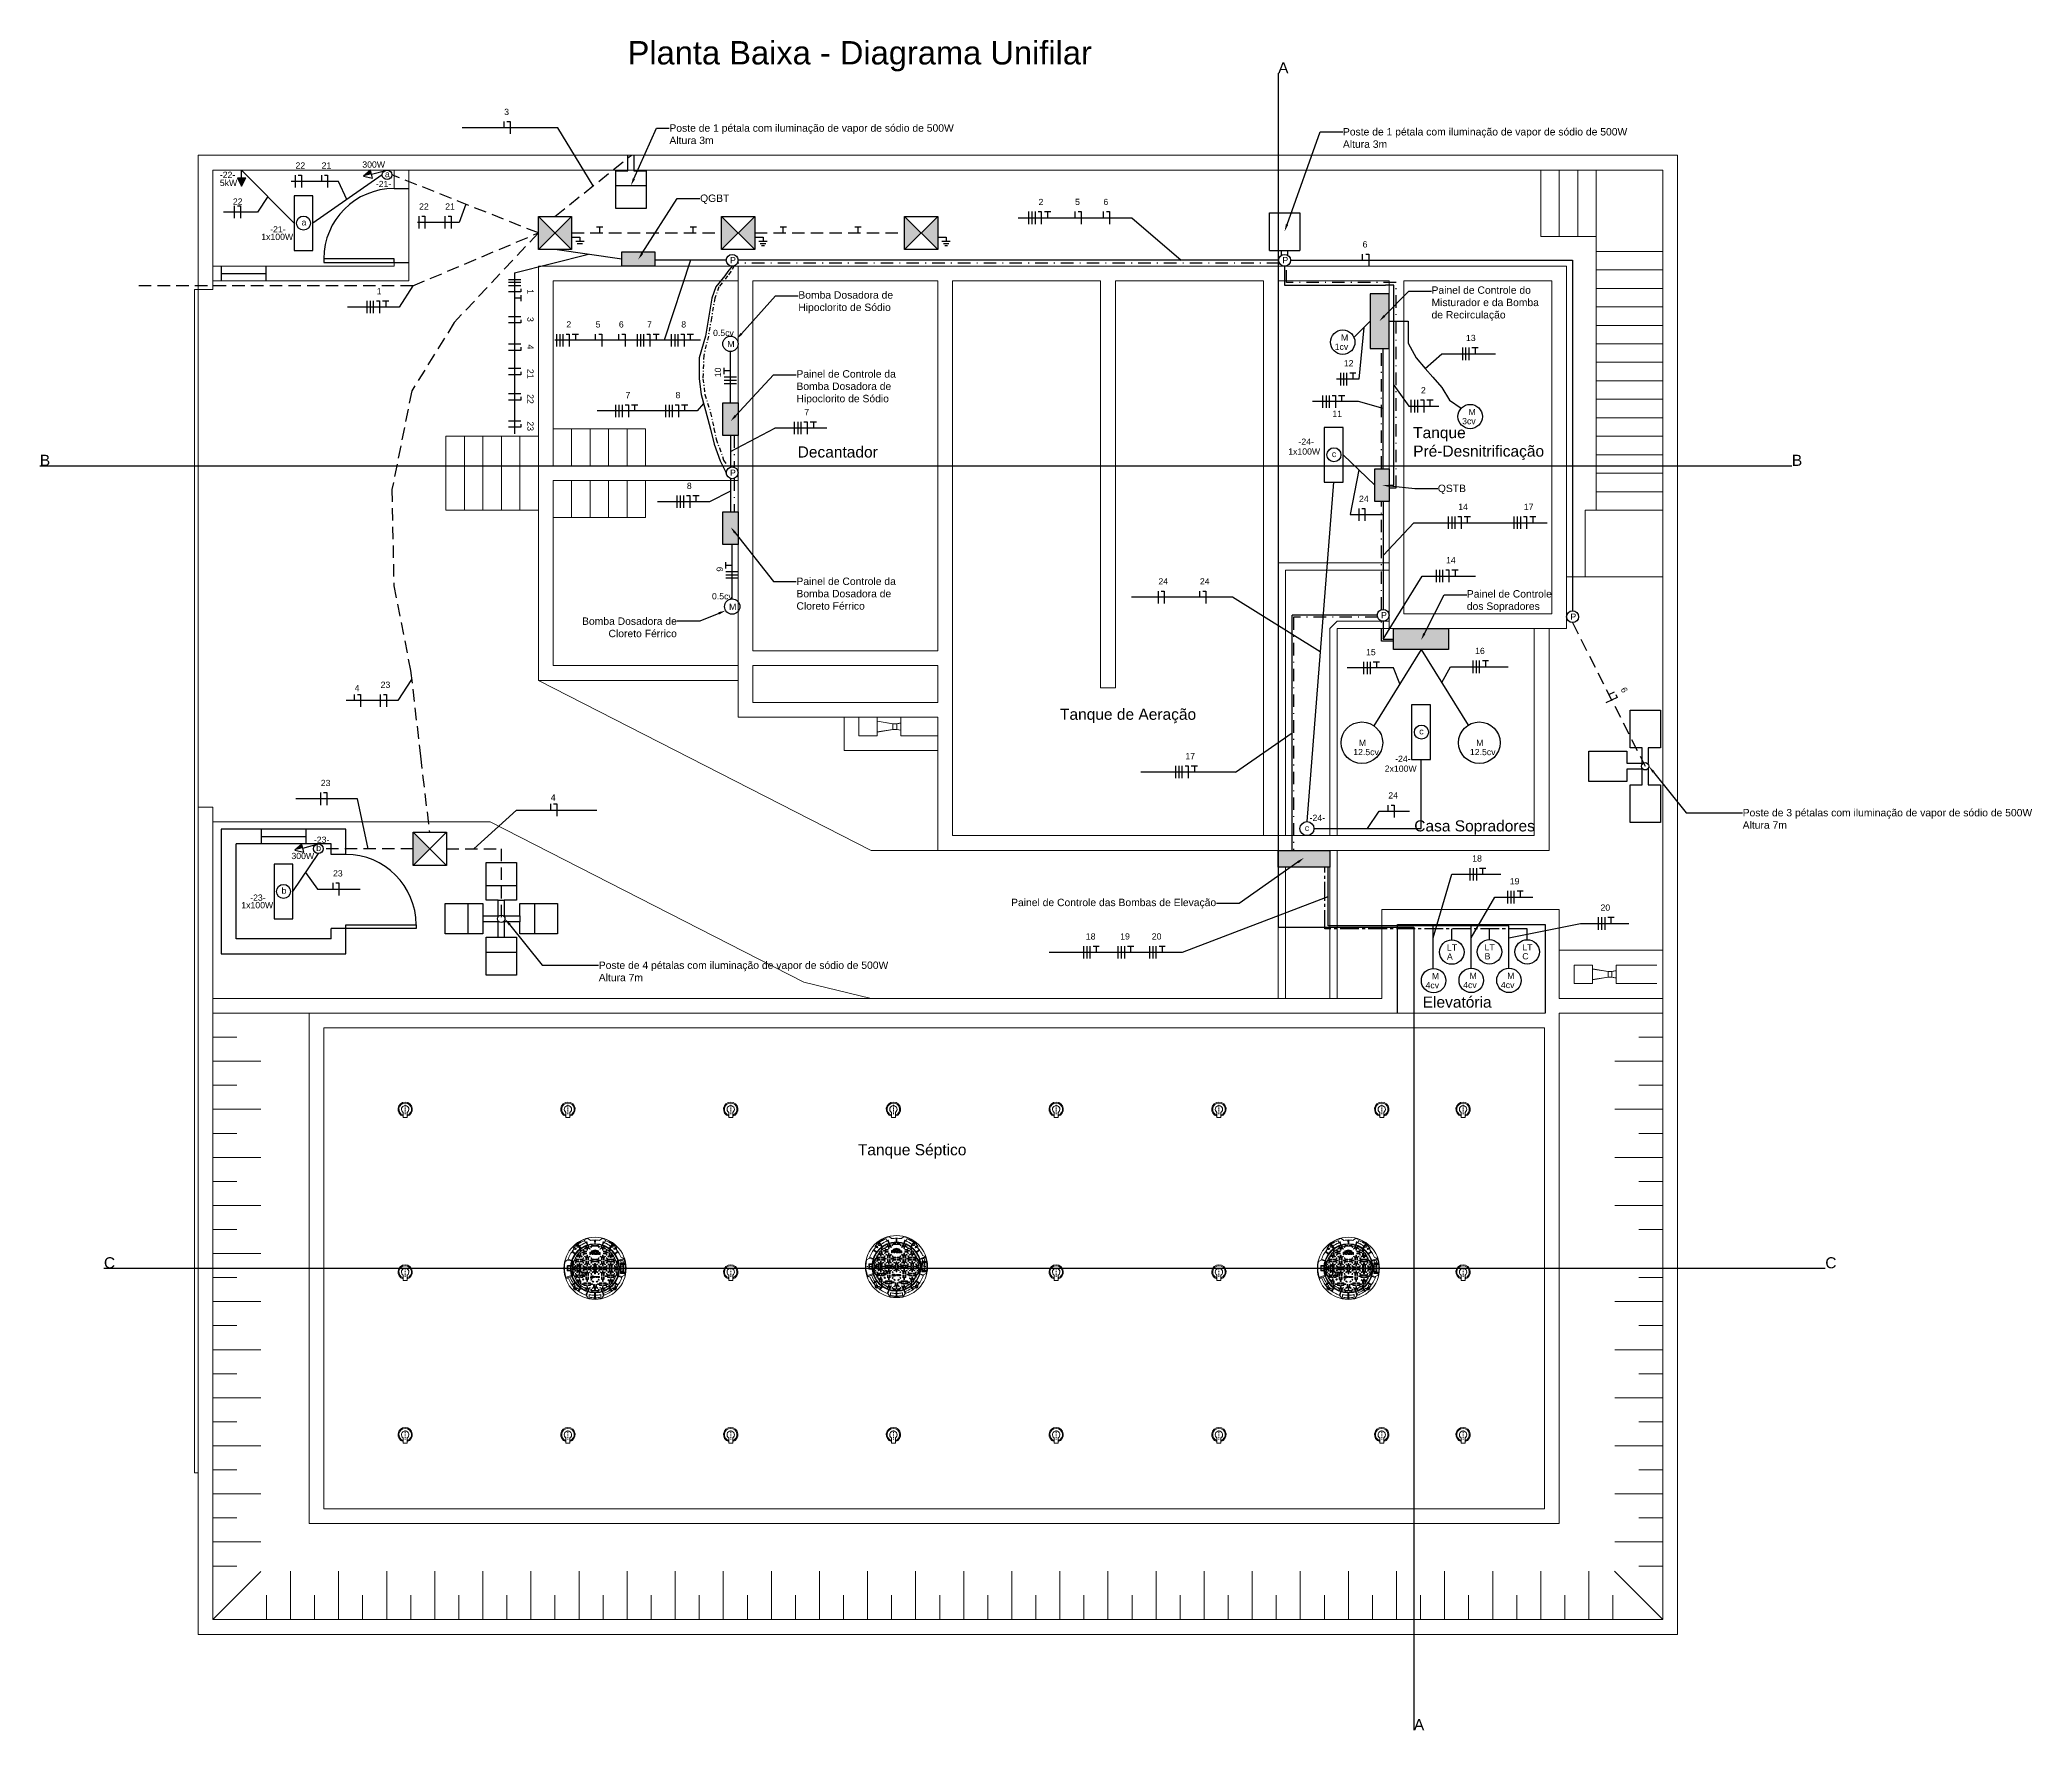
# Model space of a CAD drawing. Header units: millimetres. Extents: x -9869 to 1689, y 100 to 694.
# Drawn here: x 1189.5 to 1429.4, y 444.8 to 648.3 of the extents above; entities that cross this region are included whole.
import ezdxf
from ezdxf import colors
from ezdxf.entities.mleader import LeaderData, LeaderLine
from ezdxf.math import Vec2, Vec3

# ---------------------------------------------------------------- set-up
doc = ezdxf.new("R2010")
doc.units = ezdxf.units.MM
for name, pattern in [('CENTER2', [1.125, 0.75, -0.125, 0.125, -0.125]), ('DASHED', [0.75, 0.5, -0.25]), ('SGC_DASHDOT', [1, 0.5, -0.25, 0, -0.25])]:
    doc.linetypes.add(name, pattern=pattern)
for name, color, linetype, lineweight in [('Aço 1020', 6, 'Continuous', 9), ('COTAS', 5, 'Continuous', 5), ('DIVERSOS', 1, 'Continuous', 9), ('PAREDE', 7, 'Continuous', 9), ('SGC-Conexoes (Linhas Externas)', 6, 'Continuous', 9), ('SGC-EIXOS', 9, 'SGC_DASHDOT', 9)]:
    doc.layers.add(name, color=color, linetype=linetype, lineweight=lineweight)
doc.layers.add('EXTERN', color=7, linetype='Continuous')
doc.layers.add('EXTERN-I', color=251, linetype='Continuous')
doc.styles.get("Standard").update_dxf_attribs({"font": 'Arial.ttf'})

msp = doc.modelspace()

# ---------------------------------------------------------------- texts
at = {"layer": 'COTAS', "attachment_point": 1}
for s, width, insert, char_height in [('Planta Baixa - Diagrama Unifilar', 4099.92409, (1260.309, 648.199), 2.8125), ('Tanque\\PPré-Desnitrificação', 1385.51337, (1354.88, 601.719), 1.33594), ('Decantador', 1385.51337, (1280.78, 599.387), 1.3359), ('Tanque de Aeração', 1385.51337, (1312.364, 567.804), 1.33594), ('Casa Sopradores', 1385.51337, (1355.014, 554.361), 1.33594), ('Elevatória', 1385.51337, (1356.03, 533.143), 1.3359), ('Tanque Séptico', 1385.51337, (1288.027, 515.363), 1.33594)]:
    msp.add_mtext_dynamic_manual_height_columns(s, width=width, gutter_width=0.75, heights=[0], dxfattribs=dict(at, insert=insert, char_height=char_height))
at = {"layer": 'COTAS', "color": 1, "char_height": 1.336, "attachment_point": 1}
for s, insert in [('A', (1338.626, 645.654)), ('B', (1189.548, 598.382)), ('B', (1400.474, 598.382)), ('C', (1197.261, 501.749)), ('C', (1404.5, 501.749)), ('A', (1354.966, 446.133))]:
    msp.add_mtext_dynamic_manual_height_columns(s, width=1385.51337, gutter_width=0.75, heights=[0], dxfattribs=dict(at, insert=insert))
at = {"layer": 'COTAS', "color": 2, "char_height": 0.75, "attachment_point": 1}
for s, insert in [('3', (1245.449, 640.049)), ('22', (1220.327, 633.59)), ('21', (1223.476, 633.59)), ('300W', (1228.368, 633.708)), ('5kW', (1211.217, 631.493)), ('-22-', (1211.217, 632.471)), ('-21-', (1229.992, 631.364)), ('a', (1231.094, 632.561)), ('22', (1212.789, 629.249)), ('22', (1235.203, 628.655)), ('21', (1238.352, 628.655)), ('2', (1309.779, 629.196)), ('5', (1314.181, 629.203)), ('6', (1317.589, 629.203)), ('a', (1221.053, 626.749)), ('1x100W', (1216.203, 625.002)), ('-21-', (1217.271, 625.909)), ('6', (1348.793, 624.094)), ('P', (1272.643, 622.195)), ('P', (1339.144, 622.195)), ('1', (1230.107, 618.454)), ('2', (1252.933, 614.458)), ('5', (1256.454, 614.458)), ('6', (1259.256, 614.458)), ('7', (1262.655, 614.457)), ('8', (1266.772, 614.458)), ('0.5cv', (1270.597, 613.429)), ('M', (1272.313, 612.097)), ('1cv', (1345.435, 611.76)), ('M', (1346.196, 612.865)), ('13', (1361.24, 612.822)), ('12', (1346.537, 609.779)), ('7', (1260.059, 605.947)), ('8', (1266.082, 605.947)), ('2', (1355.818, 606.525)), ('7', (1281.582, 603.893)), ('11', (1345.153, 603.692)), ('3cv', (1360.778, 602.805)), ('M', (1361.539, 603.91)), ('-24-', (1341.07, 600.333)), ('1x100W', (1339.84, 599.148)), ('c', (1345.089, 598.851)), ('8', (1267.444, 595.013)), ('P', (1272.643, 596.6)), ('24', (1348.362, 593.458)), ('14', (1360.307, 592.489)), ('17', (1368.206, 592.489)), ('14', (1358.839, 586.064)), ('24', (1324.209, 583.511)), ('24', (1329.209, 583.511)), ('0.5cv', (1270.467, 581.721)), ('M', (1272.526, 580.455)), ('P', (1351.015, 579.445)), ('P', (1373.815, 579.267)), ('15', (1349.209, 574.993)), ('16', (1362.34, 575.136)), ('23', (1230.577, 571.061)), ('4', (1227.447, 570.66)), ('M', (1348.336, 564.065)), ('c', (1355.616, 565.456)), ('M', (1362.474, 564.065)), ('17', (1327.454, 562.463)), ('12.5cv', (1347.665, 562.959)), ('-24-', (1352.715, 562.144)), ('12.5cv', (1361.713, 562.959)), ('23', (1223.367, 559.233)), ('2x100W', (1351.459, 560.959)), ('4', (1251.063, 557.486)), ('24', (1351.89, 557.739)), ('-24-', (1342.414, 555.04)), ('-23-', (1222.538, 552.401)), ('c', (1341.84, 553.827)), ('300W', (1219.835, 550.444)), ('b', (1222.82, 551.408)), ('18', (1361.99, 550.151)), ('23', (1224.841, 548.352)), ('19', (1366.515, 547.397)), ('1x100W', (1213.801, 544.52)), ('-23-', (1214.869, 545.427)), ('b', (1218.65, 546.267)), ('20', (1377.437, 544.227)), ('18', (1315.473, 540.757)), ('19', (1319.613, 540.757)), ('20', (1323.414, 540.757)), ('4cv', (1356.371, 534.877)), ('M', (1357.132, 535.983)), ('4cv', (1360.905, 534.907)), ('M', (1361.666, 536.012)), ('4cv', (1365.445, 534.906)), ('M', (1366.206, 536.012))]:
    msp.add_mtext_dynamic_manual_height_columns(s, width=1385.51337, gutter_width=0.75, heights=[0], dxfattribs=dict(at, insert=insert))
for s, insert, rotation in [('1', (1248.988, 618.321), 270), ('3', (1248.988, 614.974), 270), ('4', (1248.988, 611.658), 270), ('21', (1248.988, 608.719), 270), ('\\pt47.25;10', (1270.804, 607.726), 90), ('22', (1248.988, 605.686), 270), ('23', (1248.988, 602.406), 270), ('\\pt47.25;9', (1271.017, 584.305), 90), ('6', (1380.517, 570.484), 295.00878)]:
    msp.add_mtext_dynamic_manual_height_columns(s, width=1385.51337, gutter_width=0.75, heights=[0], dxfattribs=dict(at, insert=insert, rotation=rotation))
at = {"layer": 'COTAS', "color": 4, "char_height": 0.75, "attachment_point": 1}
for s, insert in [('A', (1358.948, 538.335)), ('LT', (1358.948, 539.417)), ('LT', (1363.482, 539.447)), ('B', (1363.482, 538.364)), ('C', (1368.021, 538.364)), ('LT', (1368.021, 539.446))]:
    msp.add_mtext_dynamic_manual_height_columns(s, width=1385.51337, gutter_width=0.75, heights=[0], dxfattribs=dict(at, insert=insert))

# ---------------------------------------------------------------- blocks, each defined once
blk = doc.blocks.new('BB-1-LC01-N0-D0-S0', base_point=(-177731, -35527))
at = {"layer": 'SGC-Conexoes (Linhas Externas)'}
for p, q in [((-178014, -35244), (-178001, -35232)), ((-178002, -35271), (-178003, -35269)), ((-177999, -35228), (-178000, -35213)), ((-177987, -35256), (-177989, -35255)), ((-177969, -35241), (-177983, -35221)), ((-177978, -35198), (-177935, -35257)), ((-177968, -35191), (-177925, -35249)), ((-177923, -35272), (-177923, -35273)), ((-177923, -35305), (-177923, -35273)), ((-177895, -35280), (-177890, -35277)), ((-177880, -35291), (-177890, -35277)), ((-177859, -35252), (-177874, -35262)), ((-177870, -35267), (-177874, -35262)), ((-177854, -35256), (-177870, -35267)), ((-177862, -35179), (-177869, -35156)), ((-177854, -35256), (-177859, -35252)), ((-177855, -35233), (-177855, -35249)), ((-177841, -35257), (-177855, -35249)), ((-177838, -35208), (-177853, -35169)), ((-177845, -35229), (-177845, -35243)), ((-177845, -35229), (-177845, -35241)), ((-177836, -35249), (-177845, -35243)), ((-177832, -35206), (-177842, -35165)), ((-177841, -35281), (-177841, -35257)), ((-177836, -35249), (-177827, -35243)), ((-177831, -35257), (-177817, -35249)), ((-177831, -35281), (-177831, -35257)), ((-177797, -35148), (-177827, -35125)), ((-177827, -35223), (-177827, -35243)), ((-177818, -35256), (-177812, -35253)), ((-177818, -35256), (-177812, -35253)), ((-177818, -35256), (-177802, -35268)), ((-177817, -35220), (-177817, -35249)), ((-177812, -35253), (-177798, -35263)), ((-177802, -35268), (-177798, -35263)), ((-177778, -35225), (-177789, -35241)), ((-177789, -35241), (-177785, -35245)), ((-177775, -35230), (-177785, -35245)), ((-177780, -35212), (-177771, -35227)), ((-177778, -35225), (-177775, -35230)), ((-177739, -35227), (-177771, -35227)), ((-177769, -35210), (-177766, -35217)), ((-177739, -35217), (-177766, -35217)), ((-177739, -35227), (-177739, -35217)), ((-177739, -35217), (-177739, -35218)), ((-177739, -35227), (-177739, -35222)), ((-177739, -35227), (-177739, -35225)), ((-177739, -35227), (-177739, -35227)), ((-177735, -35190), (-177737, -35149)), ((-177735, -35190), (-177737, -35149)), ((-177727, -35190), (-177725, -35149)), ((-177727, -35190), (-177725, -35149)), ((-177723, -35217), (-177697, -35217)), ((-177723, -35227), (-177723, -35217)), ((-177723, -35217), (-177723, -35218)), ((-177723, -35227), (-177723, -35222)), ((-177723, -35227), (-177723, -35225)), ((-177723, -35227), (-177691, -35227)), ((-177723, -35227), (-177723, -35227)), ((-177693, -35210), (-177697, -35217)), ((-177682, -35212), (-177691, -35227)), ((-177684, -35225), (-177687, -35230)), ((-177687, -35230), (-177678, -35245)), ((-177684, -35225), (-177673, -35241)), ((-177673, -35241), (-177678, -35245)), ((-177665, -35148), (-177635, -35125)), ((-177650, -35253), (-177664, -35263)), ((-177664, -35263), (-177660, -35268)), ((-177644, -35256), (-177660, -35268)), ((-177644, -35256), (-177650, -35253)), ((-177644, -35256), (-177650, -35253)), ((-177645, -35220), (-177645, -35249)), ((-177631, -35257), (-177645, -35249)), ((-177635, -35223), (-177635, -35243)), ((-177626, -35249), (-177635, -35243)), ((-177631, -35206), (-177620, -35165)), ((-177631, -35281), (-177631, -35257)), ((-177626, -35249), (-177617, -35243)), ((-177624, -35208), (-177609, -35169)), ((-177621, -35257), (-177607, -35249)), ((-177621, -35281), (-177621, -35257)), ((-177617, -35229), (-177617, -35241)), ((-177617, -35229), (-177617, -35243)), ((-177608, -35256), (-177603, -35252)), ((-177608, -35256), (-177592, -35267)), ((-177607, -35233), (-177607, -35249)), ((-177603, -35252), (-177588, -35262)), ((-177600, -35179), (-177593, -35156)), ((-177592, -35267), (-177588, -35262)), ((-177582, -35291), (-177572, -35277)), ((-177567, -35280), (-177572, -35277)), ((-177539, -35272), (-177539, -35273)), ((-177539, -35305), (-177539, -35273)), ((-177494, -35191), (-177537, -35249)), ((-177485, -35198), (-177527, -35257)), ((-177493, -35241), (-177479, -35221)), ((-177475, -35256), (-177473, -35255)), ((-177463, -35228), (-177462, -35213)), ((-177448, -35244), (-177461, -35232)), ((-177461, -35271), (-177459, -35269)), ((-178136, -35437), (-178097, -35414)), ((-178106, -35554), (-178106, -35498)), ((-178069, -35490), (-178098, -35490)), ((-178098, -35552), (-178098, -35500)), ((-178063, -35498), (-178096, -35498)), ((-178052, -35426), (-178092, -35416)), ((-178050, -35419), (-178089, -35404)), ((-178042, -35493), (-178048, -35493)), ((-178047, -35493), (-178048, -35493)), ((-178047, -35493), (-178042, -35493)), ((-178042, -35493), (-178044, -35493)), ((-178042, -35459), (-178038, -35456)), ((-178042, -35470), (-178028, -35462)), ((-178042, -35493), (-178042, -35470)), ((-178042, -35493), (-178042, -35493)), ((-178005, -35332), (-178040, -35309)), ((-178039, -35508), (-178007, -35508)), ((-178039, -35518), (-178039, -35508)), ((-178039, -35508), (-178039, -35508)), ((-178039, -35508), (-178039, -35508)), ((-178039, -35508), (-178039, -35509)), ((-178039, -35513), (-178039, -35509)), ((-178039, -35513), (-178039, -35516)), ((-178039, -35513), (-178039, -35515)), ((-178039, -35513), (-178039, -35518)), ((-178039, -35518), (-178039, -35515)), ((-178039, -35518), (-178039, -35517)), ((-178039, -35518), (-178013, -35518)), ((-178039, -35518), (-178015, -35518)), ((-178039, -35536), (-178013, -35536)), ((-178039, -35546), (-178039, -35536)), ((-178039, -35536), (-178039, -35537)), ((-178039, -35546), (-178039, -35541)), ((-178039, -35546), (-178039, -35544)), ((-178039, -35546), (-178007, -35546)), ((-178039, -35546), (-178039, -35546)), ((-178038, -35441), (-178038, -35456)), ((-178028, -35429), (-178035, -35429)), ((-178001, -35326), (-178033, -35300)), ((-178028, -35429), (-178033, -35429)), ((-178028, -35429), (-178030, -35429)), ((-178030, -35468), (-178024, -35465)), ((-178030, -35468), (-178013, -35480)), ((-178028, -35429), (-178028, -35462)), ((-178028, -35429), (-178028, -35429)), ((-178024, -35465), (-178010, -35475)), ((-178014, -35415), (-177991, -35415)), ((-178014, -35415), (-178014, -35417)), ((-178014, -35415), (-178014, -35417)), ((-178014, -35420), (-178014, -35415)), ((-178014, -35420), (-178014, -35425)), ((-178014, -35425), (-178014, -35424)), ((-178014, -35425), (-177991, -35425)), ((-178014, -35425), (-178014, -35425)), ((-178013, -35480), (-178010, -35475)), ((-178007, -35527), (-178013, -35518)), ((-178007, -35527), (-178013, -35536)), ((-177999, -35522), (-178007, -35508)), ((-177999, -35532), (-178007, -35546)), ((-178004, -35504), (-177994, -35490)), ((-178000, -35509), (-178004, -35504)), ((-178000, -35544), (-178004, -35550)), ((-178000, -35387), (-177995, -35383)), ((-177989, -35403), (-178000, -35387)), ((-177989, -35438), (-178000, -35454)), ((-178000, -35454), (-177995, -35458)), ((-178000, -35509), (-177989, -35493)), ((-178000, -35544), (-177989, -35561)), ((-177988, -35522), (-177999, -35522)), ((-177988, -35532), (-177999, -35532)), ((-177985, -35397), (-177995, -35383)), ((-177985, -35443), (-177995, -35458)), ((-177989, -35493), (-177994, -35490)), ((-177991, -35415), (-177982, -35401)), ((-177991, -35425), (-177982, -35439)), ((-177989, -35403), (-177985, -35397)), ((-177989, -35438), (-177985, -35443)), ((-177988, -35532), (-177988, -35522)), ((-177950, -35401), (-177982, -35401)), ((-177982, -35420), (-177976, -35411)), ((-177982, -35420), (-177976, -35429)), ((-177950, -35439), (-177982, -35439)), ((-177965, -35359), (-177979, -35369)), ((-177976, -35374), (-177979, -35369)), ((-177976, -35467), (-177979, -35472)), ((-177965, -35482), (-177979, -35472)), ((-177959, -35362), (-177976, -35374)), ((-177950, -35411), (-177976, -35411)), ((-177950, -35429), (-177976, -35429)), ((-177959, -35479), (-177976, -35467)), ((-177950, -35411), (-177974, -35411)), ((-177959, -35362), (-177965, -35359)), ((-177959, -35479), (-177965, -35482)), ((-177961, -35323), (-177961, -35355)), ((-177951, -35323), (-177961, -35323)), ((-177961, -35323), (-177959, -35323)), ((-177961, -35323), (-177961, -35323)), ((-177961, -35323), (-177961, -35323)), ((-177947, -35364), (-177961, -35355)), ((-177956, -35323), (-177959, -35323)), ((-177947, -35477), (-177959, -35484)), ((-177944, -35485), (-177959, -35484)), ((-177956, -35323), (-177953, -35323)), ((-177956, -35323), (-177951, -35323)), ((-177956, -35323), (-177952, -35323)), ((-177951, -35323), (-177953, -35323)), ((-177951, -35323), (-177952, -35323)), ((-177951, -35323), (-177951, -35348)), ((-177951, -35323), (-177951, -35350)), ((-177942, -35355), (-177951, -35350)), ((-177950, -35401), (-177950, -35403)), ((-177950, -35401), (-177950, -35401)), ((-177950, -35401), (-177950, -35401)), ((-177950, -35411), (-177950, -35401)), ((-177950, -35406), (-177950, -35403)), ((-177950, -35406), (-177950, -35411)), ((-177950, -35406), (-177950, -35409)), ((-177950, -35406), (-177950, -35410)), ((-177950, -35411), (-177950, -35409)), ((-177950, -35411), (-177950, -35410)), ((-177950, -35429), (-177950, -35431)), ((-177950, -35439), (-177950, -35429)), ((-177950, -35439), (-177950, -35434)), ((-177950, -35439), (-177950, -35438)), ((-177950, -35439), (-177950, -35439)), ((-177947, -35387), (-177947, -35364)), ((-177937, -35387), (-177947, -35387)), ((-177947, -35387), (-177945, -35387)), ((-177947, -35387), (-177945, -35387)), ((-177942, -35387), (-177947, -35387)), ((-177947, -35454), (-177947, -35477)), ((-177937, -35454), (-177947, -35454)), ((-177942, -35454), (-177947, -35454)), ((-177947, -35454), (-177945, -35454)), ((-177947, -35454), (-177945, -35454)), ((-177944, -35485), (-177933, -35491)), ((-177942, -35355), (-177933, -35350)), ((-177942, -35454), (-177937, -35454)), ((-177937, -35364), (-177923, -35355)), ((-177937, -35387), (-177937, -35364)), ((-177937, -35454), (-177937, -35477)), ((-177937, -35477), (-177923, -35486)), ((-177934, -35401), (-177902, -35401)), ((-177934, -35411), (-177934, -35401)), ((-177934, -35401), (-177934, -35401)), ((-177934, -35401), (-177934, -35401)), ((-177934, -35401), (-177934, -35403)), ((-177934, -35406), (-177934, -35403)), ((-177934, -35406), (-177934, -35407)), ((-177934, -35406), (-177934, -35407)), ((-177934, -35406), (-177934, -35407)), ((-177934, -35411), (-177909, -35411)), ((-177934, -35429), (-177907, -35429)), ((-177934, -35439), (-177934, -35429)), ((-177934, -35429), (-177934, -35431)), ((-177934, -35439), (-177934, -35434)), ((-177934, -35439), (-177934, -35438)), ((-177934, -35439), (-177902, -35439)), ((-177934, -35439), (-177934, -35439)), ((-177933, -35305), (-177933, -35280)), ((-177933, -35305), (-177933, -35280)), ((-177933, -35305), (-177923, -35305)), ((-177933, -35305), (-177932, -35305)), ((-177933, -35305), (-177930, -35305)), ((-177928, -35305), (-177933, -35305)), ((-177923, -35323), (-177933, -35323)), ((-177933, -35323), (-177933, -35350)), ((-177933, -35323), (-177931, -35323)), ((-177933, -35518), (-177933, -35491)), ((-177923, -35518), (-177933, -35518)), ((-177933, -35518), (-177931, -35518)), ((-177933, -35536), (-177933, -35562)), ((-177933, -35536), (-177933, -35560)), ((-177933, -35536), (-177923, -35536)), ((-177928, -35536), (-177933, -35536)), ((-177933, -35536), (-177930, -35536)), ((-177933, -35536), (-177932, -35536)), ((-177928, -35305), (-177931, -35305)), ((-177928, -35536), (-177931, -35536)), ((-177928, -35305), (-177930, -35305)), ((-177928, -35536), (-177930, -35536)), ((-177928, -35305), (-177924, -35305)), ((-177923, -35323), (-177928, -35323)), ((-177923, -35518), (-177928, -35518)), ((-177928, -35536), (-177924, -35536)), ((-177927, -35411), (-177907, -35411)), ((-177923, -35305), (-177924, -35305)), ((-177923, -35323), (-177924, -35323)), ((-177924, -35362), (-177919, -35359)), ((-177924, -35362), (-177908, -35374)), ((-177923, -35518), (-177924, -35518)), ((-177923, -35536), (-177924, -35536)), ((-177923, -35305), (-177923, -35305)), ((-177923, -35305), (-177923, -35305)), ((-177923, -35323), (-177923, -35355)), ((-177923, -35323), (-177923, -35323)), ((-177923, -35478), (-177907, -35466)), ((-177923, -35478), (-177918, -35481)), ((-177923, -35478), (-177918, -35481)), ((-177923, -35518), (-177923, -35486)), ((-177923, -35518), (-177923, -35518)), ((-177923, -35536), (-177923, -35568)), ((-177923, -35536), (-177923, -35536)), ((-177923, -35536), (-177923, -35536)), ((-177919, -35359), (-177905, -35369)), ((-177918, -35481), (-177904, -35471)), ((-177908, -35309), (-177885, -35309)), ((-177908, -35314), (-177908, -35309)), ((-177908, -35309), (-177908, -35310)), ((-177908, -35309), (-177908, -35310)), ((-177908, -35319), (-177908, -35309)), ((-177908, -35314), (-177908, -35319)), ((-177908, -35319), (-177908, -35317)), ((-177908, -35319), (-177908, -35319)), ((-177908, -35319), (-177885, -35319)), ((-177908, -35374), (-177905, -35369)), ((-177908, -35522), (-177885, -35522)), ((-177908, -35522), (-177908, -35532)), ((-177908, -35527), (-177908, -35522)), ((-177908, -35522), (-177908, -35523)), ((-177908, -35522), (-177908, -35522)), ((-177908, -35527), (-177908, -35532)), ((-177908, -35532), (-177908, -35530)), ((-177908, -35532), (-177908, -35530)), ((-177908, -35532), (-177885, -35532)), ((-177902, -35420), (-177907, -35411)), ((-177902, -35420), (-177907, -35429)), ((-177907, -35466), (-177904, -35471)), ((-177893, -35415), (-177902, -35401)), ((-177893, -35425), (-177902, -35439)), ((-177898, -35397), (-177888, -35383)), ((-177895, -35403), (-177898, -35397)), ((-177895, -35438), (-177898, -35443)), ((-177898, -35443), (-177888, -35458)), ((-177883, -35297), (-177895, -35280)), ((-177883, -35331), (-177895, -35348)), ((-177895, -35348), (-177890, -35351)), ((-177895, -35403), (-177883, -35387)), ((-177895, -35438), (-177883, -35454)), ((-177895, -35493), (-177890, -35490)), ((-177883, -35509), (-177895, -35493)), ((-177883, -35544), (-177895, -35561)), ((-177870, -35415), (-177893, -35415)), ((-177870, -35425), (-177893, -35425)), ((-177880, -35337), (-177890, -35351)), ((-177880, -35504), (-177890, -35490)), ((-177883, -35387), (-177888, -35383)), ((-177883, -35454), (-177888, -35458)), ((-177885, -35309), (-177877, -35295)), ((-177885, -35319), (-177877, -35333)), ((-177885, -35522), (-177877, -35508)), ((-177885, -35532), (-177877, -35546)), ((-177883, -35297), (-177880, -35291)), ((-177883, -35331), (-177880, -35337)), ((-177883, -35509), (-177880, -35504)), ((-177883, -35544), (-177880, -35550)), ((-177844, -35295), (-177877, -35295)), ((-177844, -35333), (-177877, -35333)), ((-177844, -35508), (-177877, -35508)), ((-177844, -35546), (-177877, -35546)), ((-177876, -35314), (-177871, -35305)), ((-177876, -35314), (-177871, -35323)), ((-177876, -35527), (-177871, -35518)), ((-177876, -35527), (-177871, -35536)), ((-177870, -35361), (-177874, -35366)), ((-177859, -35376), (-177874, -35366)), ((-177859, -35465), (-177874, -35475)), ((-177870, -35480), (-177874, -35475)), ((-177844, -35305), (-177871, -35305)), ((-177844, -35323), (-177871, -35323)), ((-177844, -35518), (-177871, -35518)), ((-177844, -35536), (-177871, -35536)), ((-177854, -35372), (-177870, -35361)), ((-177870, -35420), (-177870, -35415)), ((-177870, -35415), (-177870, -35417)), ((-177870, -35415), (-177870, -35417)), ((-177870, -35420), (-177870, -35425)), ((-177870, -35425), (-177870, -35424)), ((-177870, -35425), (-177870, -35425)), ((-177854, -35468), (-177870, -35480)), ((-177853, -35305), (-177869, -35305)), ((-177844, -35536), (-177869, -35536)), ((-177854, -35372), (-177859, -35376)), ((-177854, -35468), (-177859, -35465)), ((-177841, -35371), (-177855, -35379)), ((-177855, -35411), (-177855, -35379)), ((-177855, -35411), (-177845, -35411)), ((-177855, -35411), (-177850, -35411)), ((-177855, -35429), (-177855, -35462)), ((-177855, -35429), (-177850, -35429)), ((-177855, -35429), (-177845, -35429)), ((-177855, -35429), (-177855, -35429)), ((-177855, -35429), (-177854, -35429)), ((-177841, -35470), (-177855, -35462)), ((-177845, -35411), (-177847, -35411)), ((-177845, -35429), (-177847, -35429)), ((-177836, -35379), (-177845, -35385)), ((-177845, -35411), (-177845, -35385)), ((-177845, -35429), (-177845, -35456)), ((-177836, -35461), (-177845, -35456)), ((-177844, -35305), (-177844, -35295)), ((-177844, -35300), (-177844, -35296)), ((-177844, -35300), (-177844, -35301)), ((-177844, -35300), (-177844, -35301)), ((-177844, -35300), (-177844, -35301)), ((-177844, -35323), (-177844, -35333)), ((-177844, -35325), (-177844, -35323)), ((-177844, -35508), (-177844, -35518)), ((-177844, -35508), (-177844, -35509)), ((-177844, -35508), (-177844, -35513)), ((-177844, -35508), (-177844, -35508)), ((-177844, -35518), (-177844, -35516)), ((-177844, -35536), (-177844, -35538)), ((-177844, -35536), (-177844, -35546)), ((-177844, -35541), (-177844, -35536)), ((-177844, -35536), (-177844, -35537)), ((-177844, -35541), (-177844, -35537)), ((-177844, -35541), (-177844, -35538)), ((-177844, -35541), (-177844, -35544)), ((-177836, -35281), (-177841, -35281)), ((-177831, -35281), (-177841, -35281)), ((-177841, -35281), (-177840, -35281)), ((-177841, -35281), (-177840, -35281)), ((-177841, -35347), (-177831, -35347)), ((-177836, -35347), (-177841, -35347)), ((-177841, -35347), (-177840, -35347)), ((-177841, -35347), (-177841, -35347)), ((-177841, -35347), (-177841, -35371)), ((-177841, -35493), (-177841, -35470)), ((-177836, -35493), (-177841, -35493)), ((-177841, -35493), (-177831, -35493)), ((-177841, -35493), (-177841, -35493)), ((-177841, -35493), (-177840, -35493)), ((-177836, -35281), (-177831, -35281)), ((-177836, -35347), (-177831, -35347)), ((-177836, -35379), (-177827, -35385)), ((-177836, -35461), (-177827, -35456)), ((-177836, -35493), (-177831, -35493)), ((-177831, -35347), (-177833, -35347)), ((-177831, -35347), (-177833, -35347)), ((-177831, -35493), (-177833, -35493)), ((-177831, -35493), (-177833, -35493)), ((-177831, -35347), (-177831, -35371)), ((-177831, -35371), (-177817, -35379)), ((-177831, -35470), (-177817, -35462)), ((-177831, -35493), (-177831, -35470)), ((-177829, -35508), (-177796, -35508)), ((-177829, -35508), (-177829, -35518)), ((-177829, -35508), (-177829, -35509)), ((-177829, -35508), (-177829, -35513)), ((-177829, -35508), (-177829, -35508)), ((-177829, -35518), (-177829, -35516)), ((-177829, -35518), (-177802, -35518)), ((-177829, -35536), (-177804, -35536)), ((-177829, -35536), (-177802, -35536)), ((-177829, -35536), (-177829, -35538)), ((-177829, -35536), (-177829, -35546)), ((-177829, -35541), (-177829, -35536)), ((-177829, -35536), (-177829, -35537)), ((-177829, -35541), (-177829, -35537)), ((-177829, -35541), (-177829, -35538)), ((-177829, -35541), (-177829, -35544)), ((-177829, -35546), (-177796, -35546)), ((-177827, -35411), (-177827, -35385)), ((-177827, -35411), (-177827, -35387)), ((-177827, -35411), (-177826, -35411)), ((-177827, -35411), (-177825, -35411)), ((-177822, -35411), (-177827, -35411)), ((-177827, -35411), (-177817, -35411)), ((-177827, -35429), (-177827, -35454)), ((-177827, -35429), (-177827, -35456)), ((-177827, -35429), (-177817, -35429)), ((-177822, -35429), (-177827, -35429)), ((-177827, -35429), (-177825, -35429)), ((-177827, -35429), (-177826, -35429)), ((-177822, -35411), (-177826, -35411)), ((-177822, -35429), (-177826, -35429)), ((-177822, -35411), (-177825, -35411)), ((-177822, -35429), (-177825, -35429)), ((-177822, -35411), (-177819, -35411)), ((-177822, -35429), (-177819, -35429)), ((-177819, -35372), (-177803, -35361)), ((-177819, -35372), (-177814, -35376)), ((-177817, -35411), (-177819, -35411)), ((-177817, -35429), (-177819, -35429)), ((-177819, -35468), (-177814, -35465)), ((-177819, -35468), (-177803, -35480)), ((-177817, -35411), (-177817, -35379)), ((-177817, -35411), (-177817, -35411)), ((-177817, -35411), (-177817, -35411)), ((-177817, -35429), (-177817, -35462)), ((-177817, -35429), (-177817, -35429)), ((-177817, -35429), (-177817, -35429)), ((-177814, -35376), (-177799, -35366)), ((-177814, -35465), (-177799, -35475)), ((-177803, -35361), (-177799, -35366)), ((-177803, -35415), (-177780, -35415)), ((-177803, -35420), (-177803, -35415)), ((-177803, -35415), (-177803, -35417)), ((-177803, -35415), (-177803, -35417)), ((-177803, -35420), (-177803, -35425)), ((-177803, -35425), (-177803, -35424)), ((-177803, -35425), (-177780, -35425)), ((-177803, -35425), (-177803, -35425)), ((-177803, -35480), (-177799, -35475)), ((-177796, -35527), (-177802, -35518)), ((-177796, -35527), (-177802, -35536)), ((-177785, -35527), (-177796, -35508)), ((-177785, -35527), (-177796, -35546)), ((-177793, -35504), (-177783, -35490)), ((-177789, -35509), (-177793, -35504)), ((-177789, -35544), (-177793, -35550)), ((-177789, -35387), (-177785, -35383)), ((-177778, -35403), (-177789, -35387)), ((-177778, -35438), (-177789, -35454)), ((-177789, -35454), (-177785, -35458)), ((-177789, -35509), (-177778, -35493)), ((-177789, -35544), (-177778, -35561)), ((-177775, -35397), (-177785, -35383)), ((-177775, -35443), (-177785, -35458)), ((-177778, -35493), (-177783, -35490)), ((-177780, -35415), (-177771, -35401)), ((-177780, -35425), (-177771, -35439)), ((-177778, -35403), (-177775, -35397)), ((-177778, -35438), (-177775, -35443)), ((-177739, -35401), (-177771, -35401)), ((-177771, -35420), (-177766, -35411)), ((-177771, -35420), (-177766, -35429)), ((-177739, -35439), (-177771, -35439)), ((-177767, -35473), (-177762, -35469)), ((-177755, -35481), (-177767, -35473)), ((-177739, -35411), (-177766, -35411)), ((-177739, -35429), (-177766, -35429)), ((-177739, -35411), (-177764, -35411)), ((-177749, -35478), (-177762, -35469)), ((-177749, -35478), (-177755, -35481)), ((-177749, -35478), (-177755, -35481)), ((-177739, -35411), (-177739, -35401)), ((-177739, -35401), (-177739, -35401)), ((-177739, -35401), (-177739, -35401)), ((-177739, -35401), (-177739, -35403)), ((-177739, -35406), (-177739, -35403)), ((-177739, -35406), (-177739, -35410)), ((-177739, -35406), (-177739, -35409)), ((-177739, -35406), (-177739, -35411)), ((-177739, -35411), (-177739, -35409)), ((-177739, -35411), (-177739, -35410)), ((-177739, -35429), (-177739, -35431)), ((-177739, -35439), (-177739, -35429)), ((-177739, -35439), (-177739, -35434)), ((-177739, -35439), (-177739, -35438)), ((-177739, -35439), (-177739, -35439)), ((-177736, -35462), (-177736, -35478)), ((-177726, -35462), (-177726, -35478)), ((-177723, -35401), (-177691, -35401)), ((-177723, -35401), (-177723, -35403)), ((-177723, -35401), (-177723, -35401)), ((-177723, -35401), (-177723, -35401)), ((-177723, -35411), (-177723, -35401)), ((-177723, -35406), (-177723, -35403)), ((-177723, -35406), (-177723, -35411)), ((-177723, -35406), (-177723, -35409)), ((-177723, -35406), (-177723, -35410)), ((-177723, -35411), (-177723, -35409)), ((-177723, -35411), (-177723, -35410)), ((-177723, -35411), (-177698, -35411)), ((-177723, -35411), (-177697, -35411)), ((-177723, -35429), (-177697, -35429)), ((-177723, -35439), (-177723, -35429)), ((-177723, -35429), (-177723, -35431)), ((-177723, -35439), (-177723, -35434)), ((-177723, -35439), (-177723, -35438)), ((-177723, -35439), (-177691, -35439)), ((-177723, -35439), (-177723, -35439)), ((-177714, -35479), (-177700, -35469)), ((-177714, -35479), (-177708, -35482)), ((-177708, -35482), (-177695, -35473)), ((-177700, -35469), (-177695, -35473)), ((-177698, -35522), (-177674, -35522)), ((-177698, -35532), (-177698, -35522)), ((-177698, -35527), (-177698, -35522)), ((-177698, -35522), (-177698, -35523)), ((-177698, -35522), (-177698, -35523)), ((-177698, -35527), (-177698, -35532)), ((-177698, -35532), (-177698, -35530)), ((-177698, -35532), (-177674, -35532)), ((-177698, -35532), (-177698, -35532)), ((-177691, -35420), (-177697, -35411)), ((-177691, -35420), (-177697, -35429)), ((-177682, -35415), (-177691, -35401)), ((-177682, -35425), (-177691, -35439)), ((-177687, -35397), (-177678, -35383)), ((-177684, -35403), (-177687, -35397)), ((-177684, -35438), (-177687, -35443)), ((-177687, -35443), (-177678, -35458)), ((-177684, -35403), (-177673, -35387)), ((-177684, -35438), (-177673, -35454)), ((-177684, -35493), (-177679, -35490)), ((-177673, -35509), (-177684, -35493)), ((-177673, -35544), (-177684, -35561)), ((-177659, -35415), (-177682, -35415)), ((-177659, -35425), (-177682, -35425)), ((-177669, -35504), (-177679, -35490)), ((-177673, -35387), (-177678, -35383)), ((-177673, -35454), (-177678, -35458)), ((-177674, -35522), (-177666, -35508)), ((-177674, -35532), (-177666, -35546)), ((-177673, -35509), (-177669, -35504)), ((-177673, -35544), (-177669, -35550)), ((-177634, -35508), (-177666, -35508)), ((-177666, -35527), (-177660, -35518)), ((-177666, -35527), (-177660, -35536)), ((-177634, -35546), (-177666, -35546)), ((-177659, -35361), (-177663, -35366)), ((-177649, -35376), (-177663, -35366)), ((-177649, -35465), (-177663, -35475)), ((-177659, -35480), (-177663, -35475)), ((-177634, -35518), (-177660, -35518)), ((-177634, -35536), (-177660, -35536)), ((-177643, -35372), (-177659, -35361)), ((-177659, -35415), (-177659, -35417)), ((-177659, -35415), (-177659, -35417)), ((-177659, -35420), (-177659, -35415)), ((-177659, -35420), (-177659, -35425)), ((-177659, -35425), (-177659, -35424)), ((-177659, -35425), (-177659, -35425)), ((-177643, -35468), (-177659, -35480)), ((-177634, -35518), (-177658, -35518)), ((-177643, -35372), (-177649, -35376)), ((-177643, -35468), (-177649, -35465)), ((-177631, -35371), (-177645, -35379)), ((-177645, -35411), (-177645, -35379)), ((-177635, -35411), (-177645, -35411)), ((-177645, -35411), (-177645, -35411)), ((-177645, -35411), (-177645, -35411)), ((-177645, -35411), (-177643, -35411)), ((-177645, -35429), (-177645, -35462)), ((-177635, -35429), (-177645, -35429)), ((-177645, -35429), (-177645, -35429)), ((-177645, -35429), (-177645, -35429)), ((-177645, -35429), (-177643, -35429)), ((-177631, -35470), (-177645, -35462)), ((-177640, -35411), (-177643, -35411)), ((-177640, -35429), (-177643, -35429)), ((-177640, -35411), (-177635, -35411)), ((-177640, -35411), (-177637, -35411)), ((-177640, -35411), (-177636, -35411)), ((-177640, -35429), (-177635, -35429)), ((-177640, -35429), (-177637, -35429)), ((-177640, -35429), (-177636, -35429)), ((-177635, -35411), (-177637, -35411)), ((-177635, -35429), (-177637, -35429)), ((-177635, -35411), (-177636, -35411)), ((-177635, -35429), (-177636, -35429)), ((-177626, -35379), (-177635, -35385)), ((-177635, -35411), (-177635, -35385)), ((-177635, -35411), (-177635, -35387)), ((-177635, -35429), (-177635, -35454)), ((-177635, -35429), (-177635, -35456)), ((-177626, -35461), (-177635, -35456)), ((-177634, -35518), (-177634, -35508)), ((-177634, -35508), (-177634, -35508)), ((-177634, -35508), (-177634, -35508)), ((-177634, -35508), (-177634, -35509)), ((-177634, -35513), (-177634, -35509)), ((-177634, -35513), (-177634, -35516)), ((-177634, -35513), (-177634, -35515)), ((-177634, -35513), (-177634, -35518)), ((-177634, -35518), (-177634, -35515)), ((-177634, -35518), (-177634, -35517)), ((-177634, -35546), (-177634, -35536)), ((-177634, -35536), (-177634, -35537)), ((-177634, -35546), (-177634, -35541)), ((-177634, -35546), (-177634, -35544)), ((-177634, -35546), (-177634, -35546)), ((-177631, -35281), (-177621, -35281)), ((-177626, -35281), (-177631, -35281)), ((-177631, -35347), (-177631, -35371)), ((-177631, -35347), (-177629, -35347)), ((-177631, -35347), (-177629, -35347)), ((-177626, -35347), (-177631, -35347)), ((-177621, -35347), (-177631, -35347)), ((-177631, -35493), (-177631, -35470)), ((-177631, -35493), (-177629, -35493)), ((-177631, -35493), (-177629, -35493)), ((-177621, -35493), (-177631, -35493)), ((-177626, -35493), (-177631, -35493)), ((-177626, -35281), (-177621, -35281)), ((-177626, -35347), (-177621, -35347)), ((-177626, -35379), (-177617, -35385)), ((-177626, -35461), (-177617, -35456)), ((-177626, -35493), (-177621, -35493)), ((-177621, -35281), (-177622, -35281)), ((-177621, -35281), (-177622, -35281)), ((-177621, -35347), (-177622, -35347)), ((-177621, -35493), (-177622, -35493)), ((-177621, -35347), (-177621, -35371)), ((-177621, -35347), (-177621, -35347)), ((-177621, -35371), (-177607, -35379)), ((-177621, -35470), (-177607, -35462)), ((-177621, -35493), (-177621, -35470)), ((-177621, -35493), (-177621, -35493)), ((-177618, -35295), (-177586, -35295)), ((-177618, -35305), (-177618, -35295)), ((-177618, -35300), (-177618, -35296)), ((-177618, -35300), (-177618, -35301)), ((-177618, -35300), (-177618, -35301)), ((-177618, -35300), (-177618, -35301)), ((-177618, -35305), (-177591, -35305)), ((-177618, -35323), (-177591, -35323)), ((-177618, -35323), (-177618, -35333)), ((-177618, -35325), (-177618, -35323)), ((-177618, -35333), (-177586, -35333)), ((-177618, -35508), (-177586, -35508)), ((-177618, -35508), (-177618, -35508)), ((-177618, -35508), (-177618, -35513)), ((-177618, -35508), (-177618, -35509)), ((-177618, -35508), (-177618, -35518)), ((-177618, -35518), (-177618, -35516)), ((-177618, -35518), (-177591, -35518)), ((-177618, -35536), (-177618, -35538)), ((-177618, -35541), (-177618, -35536)), ((-177618, -35536), (-177618, -35546)), ((-177618, -35536), (-177593, -35536)), ((-177618, -35536), (-177591, -35536)), ((-177618, -35536), (-177618, -35537)), ((-177618, -35541), (-177618, -35537)), ((-177618, -35541), (-177618, -35538)), ((-177618, -35541), (-177618, -35544)), ((-177618, -35546), (-177586, -35546)), ((-177617, -35411), (-177617, -35385)), ((-177607, -35411), (-177617, -35411)), ((-177617, -35411), (-177615, -35411)), ((-177617, -35429), (-177617, -35456)), ((-177607, -35429), (-177617, -35429)), ((-177617, -35429), (-177615, -35429)), ((-177607, -35411), (-177612, -35411)), ((-177607, -35429), (-177612, -35429)), ((-177609, -35305), (-177593, -35305)), ((-177608, -35372), (-177592, -35361)), ((-177608, -35372), (-177603, -35376)), ((-177607, -35429), (-177608, -35429)), ((-177608, -35468), (-177603, -35465)), ((-177608, -35468), (-177592, -35480)), ((-177607, -35411), (-177607, -35379)), ((-177607, -35429), (-177607, -35462)), ((-177607, -35429), (-177607, -35429)), ((-177603, -35376), (-177588, -35366)), ((-177603, -35465), (-177588, -35475)), ((-177592, -35361), (-177588, -35366)), ((-177592, -35415), (-177569, -35415)), ((-177592, -35420), (-177592, -35415)), ((-177592, -35415), (-177592, -35417)), ((-177592, -35415), (-177592, -35417)), ((-177592, -35420), (-177592, -35425)), ((-177592, -35425), (-177592, -35424)), ((-177592, -35425), (-177569, -35425)), ((-177592, -35425), (-177592, -35425)), ((-177592, -35480), (-177588, -35475)), ((-177586, -35314), (-177591, -35305)), ((-177586, -35314), (-177591, -35323)), ((-177586, -35527), (-177591, -35518)), ((-177586, -35527), (-177591, -35536)), ((-177577, -35309), (-177586, -35295)), ((-177577, -35319), (-177586, -35333)), ((-177577, -35522), (-177586, -35508)), ((-177577, -35532), (-177586, -35546)), ((-177579, -35297), (-177582, -35291)), ((-177579, -35331), (-177582, -35337)), ((-177582, -35337), (-177572, -35351)), ((-177582, -35504), (-177572, -35490)), ((-177579, -35509), (-177582, -35504)), ((-177579, -35544), (-177582, -35550)), ((-177579, -35297), (-177567, -35280)), ((-177579, -35331), (-177567, -35348)), ((-177579, -35387), (-177574, -35383)), ((-177567, -35403), (-177579, -35387)), ((-177567, -35438), (-177579, -35454)), ((-177579, -35454), (-177574, -35458)), ((-177579, -35509), (-177567, -35493)), ((-177579, -35544), (-177567, -35561)), ((-177554, -35309), (-177577, -35309)), ((-177554, -35319), (-177577, -35319)), ((-177554, -35522), (-177577, -35522)), ((-177554, -35532), (-177577, -35532)), ((-177564, -35397), (-177574, -35383)), ((-177564, -35443), (-177574, -35458)), ((-177567, -35348), (-177572, -35351)), ((-177567, -35493), (-177572, -35490)), ((-177569, -35415), (-177560, -35401)), ((-177569, -35425), (-177560, -35439)), ((-177567, -35403), (-177564, -35397)), ((-177567, -35438), (-177564, -35443)), ((-177528, -35401), (-177560, -35401)), ((-177560, -35420), (-177555, -35411)), ((-177560, -35420), (-177555, -35429)), ((-177528, -35439), (-177560, -35439)), ((-177546, -35360), (-177558, -35369)), ((-177555, -35374), (-177558, -35369)), ((-177555, -35466), (-177558, -35471)), ((-177544, -35481), (-177558, -35471)), ((-177542, -35365), (-177555, -35374)), ((-177535, -35411), (-177555, -35411)), ((-177528, -35429), (-177555, -35429)), ((-177539, -35478), (-177555, -35466)), ((-177554, -35319), (-177554, -35309)), ((-177554, -35314), (-177554, -35309)), ((-177554, -35309), (-177554, -35310)), ((-177554, -35309), (-177554, -35310)), ((-177554, -35314), (-177554, -35319)), ((-177554, -35319), (-177554, -35317)), ((-177554, -35319), (-177554, -35319)), ((-177554, -35522), (-177554, -35522)), ((-177554, -35522), (-177554, -35523)), ((-177554, -35522), (-177554, -35532)), ((-177554, -35527), (-177554, -35522)), ((-177554, -35527), (-177554, -35532)), ((-177554, -35532), (-177554, -35530)), ((-177554, -35532), (-177554, -35530)), ((-177528, -35411), (-177553, -35411)), ((-177539, -35478), (-177544, -35481)), ((-177539, -35478), (-177544, -35481)), ((-177538, -35362), (-177543, -35359)), ((-177529, -35305), (-177539, -35305)), ((-177539, -35305), (-177539, -35305)), ((-177539, -35305), (-177539, -35305)), ((-177539, -35305), (-177538, -35305)), ((-177539, -35323), (-177539, -35355)), ((-177539, -35323), (-177529, -35323)), ((-177539, -35323), (-177534, -35323)), ((-177539, -35323), (-177539, -35323)), ((-177539, -35323), (-177538, -35323)), ((-177525, -35364), (-177539, -35355)), ((-177525, -35477), (-177539, -35486)), ((-177539, -35518), (-177539, -35486)), ((-177539, -35518), (-177529, -35518)), ((-177539, -35518), (-177538, -35518)), ((-177539, -35518), (-177539, -35518)), ((-177539, -35518), (-177534, -35518)), ((-177539, -35536), (-177539, -35568)), ((-177529, -35536), (-177539, -35536)), ((-177539, -35536), (-177538, -35536)), ((-177539, -35536), (-177539, -35536)), ((-177539, -35536), (-177539, -35536)), ((-177534, -35305), (-177538, -35305)), ((-177534, -35536), (-177538, -35536)), ((-177534, -35305), (-177529, -35305)), ((-177534, -35305), (-177532, -35305)), ((-177534, -35305), (-177531, -35305)), ((-177534, -35536), (-177529, -35536)), ((-177534, -35536), (-177531, -35536)), ((-177534, -35536), (-177532, -35536)), ((-177529, -35305), (-177532, -35305)), ((-177529, -35536), (-177532, -35536)), ((-177529, -35323), (-177531, -35323)), ((-177529, -35518), (-177531, -35518)), ((-177529, -35305), (-177530, -35305)), ((-177529, -35536), (-177530, -35536)), ((-177529, -35305), (-177529, -35280)), ((-177529, -35305), (-177529, -35280)), ((-177529, -35323), (-177529, -35350)), ((-177520, -35355), (-177529, -35350)), ((-177520, -35486), (-177529, -35491)), ((-177529, -35518), (-177529, -35491)), ((-177529, -35536), (-177529, -35560)), ((-177529, -35536), (-177529, -35562)), ((-177528, -35411), (-177528, -35401)), ((-177528, -35401), (-177528, -35401)), ((-177528, -35401), (-177528, -35401)), ((-177528, -35401), (-177528, -35403)), ((-177528, -35406), (-177528, -35403)), ((-177528, -35406), (-177528, -35407)), ((-177528, -35406), (-177528, -35407)), ((-177528, -35406), (-177528, -35407)), ((-177528, -35439), (-177528, -35429)), ((-177528, -35429), (-177528, -35431)), ((-177528, -35439), (-177528, -35434)), ((-177528, -35439), (-177528, -35438)), ((-177528, -35439), (-177528, -35439)), ((-177525, -35387), (-177525, -35364)), ((-177525, -35387), (-177515, -35387)), ((-177525, -35454), (-177525, -35477)), ((-177520, -35454), (-177525, -35454)), ((-177525, -35454), (-177515, -35454)), ((-177520, -35355), (-177511, -35350)), ((-177520, -35387), (-177515, -35387)), ((-177520, -35454), (-177515, -35454)), ((-177520, -35486), (-177511, -35491)), ((-177515, -35387), (-177517, -35387)), ((-177515, -35387), (-177517, -35387)), ((-177515, -35454), (-177517, -35454)), ((-177515, -35454), (-177517, -35454)), ((-177515, -35364), (-177501, -35355)), ((-177515, -35387), (-177515, -35364)), ((-177515, -35454), (-177515, -35477)), ((-177515, -35477), (-177501, -35486)), ((-177512, -35401), (-177480, -35401)), ((-177512, -35401), (-177512, -35403)), ((-177512, -35401), (-177512, -35401)), ((-177512, -35401), (-177512, -35401)), ((-177512, -35411), (-177512, -35401)), ((-177512, -35406), (-177512, -35403)), ((-177512, -35406), (-177512, -35411)), ((-177512, -35406), (-177512, -35409)), ((-177512, -35406), (-177512, -35410)), ((-177512, -35411), (-177512, -35409)), ((-177512, -35411), (-177512, -35410)), ((-177512, -35411), (-177486, -35411)), ((-177512, -35411), (-177488, -35411)), ((-177512, -35429), (-177486, -35429)), ((-177512, -35429), (-177512, -35431)), ((-177512, -35439), (-177512, -35429)), ((-177512, -35439), (-177512, -35434)), ((-177512, -35439), (-177512, -35438)), ((-177512, -35439), (-177480, -35439)), ((-177512, -35439), (-177512, -35439)), ((-177511, -35323), (-177511, -35350)), ((-177511, -35323), (-177511, -35348)), ((-177511, -35323), (-177510, -35323)), ((-177511, -35323), (-177509, -35323)), ((-177506, -35323), (-177511, -35323)), ((-177511, -35323), (-177501, -35323)), ((-177511, -35518), (-177511, -35491)), ((-177511, -35518), (-177511, -35493)), ((-177511, -35518), (-177501, -35518)), ((-177506, -35518), (-177511, -35518)), ((-177511, -35518), (-177509, -35518)), ((-177511, -35518), (-177510, -35518)), ((-177511, -35536), (-177511, -35562)), ((-177501, -35536), (-177511, -35536)), ((-177511, -35536), (-177510, -35536)), ((-177506, -35323), (-177510, -35323)), ((-177506, -35518), (-177510, -35518)), ((-177506, -35323), (-177509, -35323)), ((-177506, -35518), (-177509, -35518)), ((-177506, -35323), (-177503, -35323)), ((-177506, -35518), (-177503, -35518)), ((-177501, -35536), (-177506, -35536)), ((-177501, -35323), (-177503, -35323)), ((-177503, -35362), (-177497, -35359)), ((-177503, -35362), (-177486, -35374)), ((-177503, -35479), (-177486, -35467)), ((-177503, -35479), (-177497, -35482)), ((-177501, -35518), (-177503, -35518)), ((-177501, -35536), (-177503, -35536)), ((-177501, -35323), (-177501, -35355)), ((-177501, -35323), (-177501, -35323)), ((-177501, -35323), (-177501, -35323)), ((-177501, -35518), (-177501, -35486)), ((-177501, -35518), (-177501, -35518)), ((-177501, -35518), (-177501, -35518)), ((-177501, -35536), (-177501, -35568)), ((-177501, -35536), (-177501, -35536)), ((-177497, -35359), (-177483, -35369)), ((-177497, -35482), (-177483, -35472)), ((-177487, -35522), (-177464, -35522)), ((-177487, -35522), (-177487, -35523)), ((-177487, -35522), (-177487, -35523)), ((-177487, -35527), (-177487, -35522)), ((-177487, -35527), (-177487, -35532)), ((-177487, -35532), (-177487, -35530)), ((-177487, -35532), (-177464, -35532)), ((-177487, -35532), (-177487, -35532)), ((-177486, -35374), (-177483, -35369)), ((-177480, -35420), (-177486, -35411)), ((-177480, -35420), (-177486, -35429)), ((-177486, -35467), (-177483, -35472)), ((-177472, -35415), (-177480, -35401)), ((-177472, -35425), (-177480, -35439)), ((-177477, -35397), (-177467, -35383)), ((-177473, -35403), (-177477, -35397)), ((-177473, -35438), (-177477, -35443)), ((-177477, -35443), (-177467, -35458)), ((-177473, -35403), (-177462, -35387)), ((-177473, -35438), (-177462, -35454)), ((-177473, -35493), (-177468, -35490)), ((-177462, -35509), (-177473, -35493)), ((-177462, -35544), (-177473, -35561)), ((-177448, -35415), (-177472, -35415)), ((-177448, -35425), (-177472, -35425)), ((-177458, -35504), (-177468, -35490)), ((-177462, -35387), (-177467, -35383)), ((-177462, -35454), (-177467, -35458)), ((-177464, -35522), (-177455, -35508)), ((-177464, -35532), (-177455, -35546)), ((-177462, -35509), (-177458, -35504)), ((-177462, -35544), (-177458, -35550)), ((-177461, -35326), (-177429, -35300)), ((-177457, -35332), (-177422, -35309)), ((-177423, -35508), (-177455, -35508)), ((-177455, -35527), (-177449, -35518)), ((-177455, -35527), (-177449, -35536)), ((-177423, -35546), (-177455, -35546)), ((-177438, -35465), (-177452, -35475)), ((-177449, -35480), (-177452, -35475)), ((-177432, -35468), (-177449, -35480)), ((-177423, -35518), (-177449, -35518)), ((-177423, -35536), (-177449, -35536)), ((-177448, -35415), (-177448, -35417)), ((-177448, -35415), (-177448, -35417)), ((-177448, -35420), (-177448, -35415)), ((-177448, -35420), (-177448, -35425)), ((-177448, -35425), (-177448, -35424)), ((-177448, -35425), (-177448, -35425)), ((-177423, -35518), (-177447, -35518)), ((-177432, -35468), (-177438, -35465)), ((-177434, -35429), (-177434, -35462)), ((-177434, -35429), (-177429, -35429)), ((-177434, -35429), (-177432, -35429)), ((-177434, -35429), (-177434, -35429)), ((-177434, -35429), (-177427, -35429)), ((-177420, -35470), (-177434, -35462)), ((-177424, -35441), (-177424, -35456)), ((-177420, -35459), (-177424, -35456)), ((-177423, -35508), (-177423, -35509)), ((-177423, -35508), (-177423, -35508)), ((-177423, -35508), (-177423, -35508)), ((-177423, -35518), (-177423, -35508)), ((-177423, -35513), (-177423, -35509)), ((-177423, -35513), (-177423, -35518)), ((-177423, -35513), (-177423, -35515)), ((-177423, -35513), (-177423, -35516)), ((-177423, -35518), (-177423, -35515)), ((-177423, -35518), (-177423, -35517)), ((-177423, -35546), (-177423, -35536)), ((-177423, -35536), (-177423, -35537)), ((-177423, -35546), (-177423, -35541)), ((-177423, -35546), (-177423, -35544)), ((-177423, -35546), (-177423, -35546)), ((-177420, -35493), (-177420, -35470)), ((-177420, -35493), (-177418, -35493)), ((-177420, -35493), (-177420, -35493)), ((-177415, -35493), (-177420, -35493)), ((-177420, -35493), (-177414, -35493)), ((-177415, -35493), (-177414, -35493)), ((-177342, -35395), (-177409, -35417)), ((-177407, -35507), (-177348, -35507)), ((-177407, -35547), (-177348, -35547)), ((-177338, -35406), (-177405, -35428)), ((-177388, -35457), (-177324, -35457)), ((-177388, -35597), (-177388, -35457)), ((-177388, -35469), (-177326, -35469)), ((-177388, -35474), (-177329, -35474)), ((-177388, -35481), (-177388, -35507)), ((-177388, -35481), (-177348, -35481)), ((-177388, -35572), (-177388, -35547)), ((-177383, -35424), (-177358, -35416)), ((-177382, -35481), (-177382, -35507)), ((-177382, -35572), (-177382, -35547)), ((-177339, -35391), (-177378, -35379)), ((-177376, -35454), (-177349, -35454)), ((-177354, -35481), (-177354, -35507)), ((-177354, -35572), (-177354, -35547)), ((-177348, -35481), (-177348, -35527)), ((-177348, -35572), (-177348, -35527)), ((-177322, -35480), (-177322, -35527)), ((-177322, -35574), (-177322, -35527)), ((-177320, -35475), (-177320, -35527)), ((-177320, -35579), (-177320, -35527)), ((-178123, -35648), (-178055, -35626)), ((-178120, -35659), (-178051, -35637)), ((-178090, -35668), (-178120, -35662)), ((-178069, -35562), (-178098, -35562)), ((-178063, -35554), (-178096, -35554)), ((-178042, -35560), (-178048, -35560)), ((-178047, -35560), (-178048, -35560)), ((-178047, -35560), (-178042, -35560)), ((-178042, -35560), (-178044, -35560)), ((-178042, -35560), (-178042, -35583)), ((-178042, -35560), (-178042, -35560)), ((-178042, -35583), (-178028, -35592)), ((-178042, -35595), (-178038, -35598)), ((-178005, -35722), (-178040, -35744)), ((-178038, -35612), (-178038, -35598)), ((-178028, -35624), (-178035, -35624)), ((-178028, -35624), (-178033, -35624)), ((-178001, -35728), (-178033, -35754)), ((-178030, -35585), (-178013, -35574)), ((-178030, -35585), (-178024, -35589)), ((-178028, -35624), (-178030, -35624)), ((-178028, -35624), (-178028, -35592)), ((-178028, -35624), (-178028, -35624)), ((-178024, -35589), (-178010, -35579)), ((-178014, -35628), (-177991, -35628)), ((-178014, -35628), (-178014, -35630)), ((-178014, -35633), (-178014, -35628)), ((-178014, -35628), (-178014, -35628)), ((-178014, -35633), (-178014, -35638)), ((-178014, -35638), (-178014, -35637)), ((-178014, -35638), (-178014, -35637)), ((-178014, -35638), (-177991, -35638)), ((-178013, -35574), (-178010, -35579)), ((-178011, -35775), (-178003, -35768)), ((-178004, -35550), (-177994, -35564)), ((-178002, -35783), (-178003, -35784)), ((-178000, -35599), (-177995, -35596)), ((-177989, -35616), (-178000, -35599)), ((-177989, -35651), (-178000, -35667)), ((-178000, -35667), (-177995, -35670)), ((-177985, -35610), (-177995, -35596)), ((-177985, -35656), (-177995, -35670)), ((-177989, -35561), (-177994, -35564)), ((-177991, -35628), (-177982, -35614)), ((-177991, -35638), (-177982, -35652)), ((-177989, -35616), (-177985, -35610)), ((-177989, -35651), (-177985, -35656)), ((-177987, -35797), (-177989, -35799)), ((-177972, -35614), (-177982, -35614)), ((-177982, -35633), (-177976, -35624)), ((-177982, -35633), (-177976, -35642)), ((-177972, -35652), (-177982, -35652)), ((-177980, -35807), (-177972, -35798)), ((-177965, -35571), (-177979, -35581)), ((-177976, -35586), (-177979, -35581)), ((-177976, -35680), (-177979, -35685)), ((-177965, -35695), (-177979, -35685)), ((-177959, -35575), (-177976, -35586)), ((-177972, -35624), (-177976, -35624)), ((-177972, -35642), (-177976, -35642)), ((-177959, -35691), (-177976, -35680)), ((-177972, -35642), (-177974, -35642)), ((-177972, -35614), (-177972, -35624)), ((-177972, -35642), (-177972, -35652)), ((-177959, -35575), (-177965, -35571)), ((-177959, -35691), (-177965, -35695)), ((-177947, -35690), (-177961, -35698)), ((-177961, -35731), (-177961, -35698)), ((-177951, -35731), (-177961, -35731)), ((-177961, -35731), (-177961, -35731)), ((-177961, -35731), (-177961, -35731)), ((-177961, -35731), (-177959, -35731)), ((-177947, -35577), (-177959, -35569)), ((-177944, -35569), (-177959, -35569)), ((-177956, -35731), (-177959, -35731)), ((-177932, -35797), (-177958, -35829)), ((-177956, -35731), (-177953, -35731)), ((-177956, -35731), (-177952, -35731)), ((-177956, -35731), (-177951, -35731)), ((-177951, -35731), (-177953, -35731)), ((-177951, -35731), (-177952, -35731)), ((-177942, -35698), (-177951, -35704)), ((-177951, -35731), (-177951, -35704)), ((-177951, -35731), (-177951, -35706)), ((-177926, -35801), (-177948, -35836)), ((-177947, -35600), (-177947, -35577)), ((-177947, -35600), (-177937, -35600)), ((-177942, -35600), (-177947, -35600)), ((-177947, -35600), (-177947, -35600)), ((-177947, -35600), (-177945, -35600)), ((-177937, -35667), (-177947, -35667)), ((-177942, -35667), (-177947, -35667)), ((-177947, -35667), (-177945, -35667)), ((-177947, -35667), (-177945, -35667)), ((-177947, -35667), (-177947, -35690)), ((-177944, -35569), (-177933, -35562)), ((-177942, -35600), (-177937, -35600)), ((-177942, -35667), (-177937, -35667)), ((-177942, -35698), (-177933, -35704)), ((-177937, -35600), (-177938, -35600)), ((-177937, -35600), (-177938, -35600)), ((-177937, -35577), (-177923, -35568)), ((-177937, -35600), (-177937, -35577)), ((-177937, -35667), (-177937, -35690)), ((-177937, -35690), (-177923, -35698)), ((-177933, -35731), (-177933, -35704)), ((-177923, -35731), (-177933, -35731)), ((-177933, -35731), (-177931, -35731)), ((-177933, -35749), (-177923, -35749)), ((-177933, -35749), (-177933, -35774)), ((-177933, -35749), (-177933, -35773)), ((-177928, -35749), (-177933, -35749)), ((-177933, -35749), (-177930, -35749)), ((-177933, -35749), (-177932, -35749)), ((-177928, -35749), (-177931, -35749)), ((-177928, -35749), (-177930, -35749)), ((-177923, -35731), (-177928, -35731)), ((-177928, -35749), (-177924, -35749)), ((-177924, -35575), (-177919, -35571)), ((-177924, -35575), (-177908, -35586)), ((-177924, -35614), (-177905, -35614)), ((-177924, -35614), (-177924, -35624)), ((-177924, -35624), (-177907, -35624)), ((-177924, -35642), (-177907, -35642)), ((-177924, -35642), (-177909, -35642)), ((-177924, -35642), (-177924, -35652)), ((-177924, -35652), (-177902, -35652)), ((-177923, -35731), (-177924, -35731)), ((-177923, -35749), (-177924, -35749)), ((-177923, -35731), (-177923, -35698)), ((-177923, -35731), (-177923, -35731)), ((-177923, -35749), (-177923, -35781)), ((-177923, -35749), (-177923, -35749)), ((-177923, -35749), (-177923, -35749)), ((-177923, -35781), (-177923, -35781)), ((-177919, -35571), (-177905, -35581)), ((-177908, -35586), (-177905, -35581)), ((-177908, -35735), (-177885, -35735)), ((-177908, -35745), (-177908, -35735)), ((-177908, -35740), (-177908, -35735)), ((-177908, -35735), (-177908, -35736)), ((-177908, -35735), (-177908, -35736)), ((-177908, -35740), (-177908, -35745)), ((-177908, -35745), (-177908, -35743)), ((-177908, -35745), (-177885, -35745)), ((-177908, -35745), (-177908, -35745)), ((-177902, -35633), (-177907, -35624)), ((-177902, -35633), (-177907, -35642)), ((-177893, -35638), (-177902, -35652)), ((-177893, -35628), (-177897, -35622)), ((-177895, -35561), (-177890, -35564)), ((-177870, -35628), (-177893, -35628)), ((-177870, -35638), (-177893, -35638)), ((-177880, -35550), (-177890, -35564)), ((-177885, -35735), (-177877, -35721)), ((-177885, -35745), (-177877, -35759)), ((-177844, -35721), (-177877, -35721)), ((-177844, -35759), (-177877, -35759)), ((-177876, -35740), (-177871, -35731)), ((-177876, -35740), (-177871, -35749)), ((-177870, -35574), (-177874, -35579)), ((-177859, -35589), (-177874, -35579)), ((-177870, -35786), (-177874, -35791)), ((-177859, -35801), (-177874, -35791)), ((-177844, -35731), (-177871, -35731)), ((-177844, -35749), (-177871, -35749)), ((-177854, -35585), (-177870, -35574)), ((-177870, -35633), (-177870, -35628)), ((-177870, -35628), (-177870, -35630)), ((-177870, -35628), (-177870, -35628)), ((-177870, -35633), (-177870, -35638)), ((-177870, -35638), (-177870, -35637)), ((-177870, -35638), (-177870, -35637)), ((-177854, -35798), (-177870, -35786)), ((-177844, -35731), (-177869, -35731)), ((-177854, -35585), (-177859, -35589)), ((-177854, -35798), (-177859, -35801)), ((-177841, -35583), (-177855, -35592)), ((-177855, -35624), (-177855, -35592)), ((-177855, -35624), (-177850, -35624)), ((-177855, -35624), (-177845, -35624)), ((-177855, -35624), (-177855, -35624)), ((-177855, -35624), (-177854, -35624)), ((-177855, -35642), (-177845, -35642)), ((-177855, -35642), (-177850, -35642)), ((-177855, -35642), (-177855, -35674)), ((-177855, -35642), (-177855, -35642)), ((-177855, -35642), (-177854, -35642)), ((-177841, -35683), (-177855, -35674)), ((-177841, -35796), (-177855, -35805)), ((-177855, -35820), (-177855, -35805)), ((-177845, -35624), (-177847, -35624)), ((-177845, -35642), (-177847, -35642)), ((-177836, -35592), (-177845, -35598)), ((-177845, -35624), (-177845, -35598)), ((-177845, -35642), (-177845, -35669)), ((-177836, -35674), (-177845, -35669)), ((-177836, -35805), (-177845, -35810)), ((-177845, -35824), (-177845, -35810)), ((-177845, -35824), (-177845, -35812)), ((-177844, -35731), (-177844, -35721)), ((-177844, -35726), (-177844, -35731)), ((-177844, -35731), (-177844, -35728)), ((-177844, -35731), (-177844, -35729)), ((-177844, -35749), (-177844, -35750)), ((-177844, -35759), (-177844, -35749)), ((-177844, -35759), (-177844, -35754)), ((-177844, -35759), (-177844, -35757)), ((-177844, -35759), (-177844, -35759)), ((-177836, -35560), (-177841, -35560)), ((-177841, -35560), (-177831, -35560)), ((-177841, -35560), (-177841, -35583)), ((-177841, -35560), (-177841, -35560)), ((-177841, -35560), (-177840, -35560)), ((-177841, -35706), (-177841, -35683)), ((-177841, -35706), (-177831, -35706)), ((-177841, -35706), (-177841, -35706)), ((-177841, -35706), (-177840, -35706)), ((-177836, -35706), (-177841, -35706)), ((-177836, -35773), (-177841, -35773)), ((-177831, -35773), (-177841, -35773)), ((-177841, -35773), (-177841, -35796)), ((-177841, -35773), (-177840, -35773)), ((-177841, -35773), (-177840, -35773)), ((-177836, -35560), (-177831, -35560)), ((-177836, -35592), (-177827, -35598)), ((-177836, -35674), (-177827, -35669)), ((-177836, -35706), (-177831, -35706)), ((-177836, -35773), (-177831, -35773)), ((-177836, -35805), (-177827, -35810)), ((-177831, -35560), (-177833, -35560)), ((-177831, -35560), (-177833, -35560)), ((-177831, -35706), (-177833, -35706)), ((-177831, -35706), (-177833, -35706)), ((-177831, -35560), (-177831, -35583)), ((-177831, -35583), (-177817, -35592)), ((-177831, -35683), (-177817, -35674)), ((-177831, -35706), (-177831, -35683)), ((-177831, -35773), (-177831, -35796)), ((-177831, -35796), (-177817, -35805)), ((-177829, -35721), (-177796, -35721)), ((-177829, -35721), (-177829, -35726)), ((-177829, -35721), (-177829, -35731)), ((-177829, -35721), (-177829, -35722)), ((-177829, -35721), (-177829, -35721)), ((-177829, -35731), (-177829, -35729)), ((-177829, -35731), (-177802, -35731)), ((-177829, -35749), (-177804, -35749)), ((-177829, -35749), (-177802, -35749)), ((-177829, -35749), (-177829, -35759)), ((-177829, -35754), (-177829, -35749)), ((-177829, -35749), (-177829, -35751)), ((-177829, -35749), (-177829, -35750)), ((-177829, -35754), (-177829, -35750)), ((-177829, -35754), (-177829, -35751)), ((-177829, -35754), (-177829, -35757)), ((-177829, -35759), (-177829, -35757)), ((-177829, -35759), (-177796, -35759)), ((-177829, -35759), (-177829, -35759)), ((-177829, -35759), (-177829, -35759)), ((-177827, -35624), (-177827, -35598)), ((-177827, -35624), (-177827, -35599)), ((-177827, -35624), (-177817, -35624)), ((-177822, -35624), (-177827, -35624)), ((-177827, -35624), (-177825, -35624)), ((-177827, -35624), (-177826, -35624)), ((-177827, -35642), (-177827, -35669)), ((-177827, -35642), (-177827, -35667)), ((-177822, -35642), (-177827, -35642)), ((-177827, -35642), (-177817, -35642)), ((-177827, -35642), (-177825, -35642)), ((-177827, -35642), (-177826, -35642)), ((-177827, -35831), (-177827, -35810)), ((-177822, -35624), (-177826, -35624)), ((-177822, -35642), (-177826, -35642)), ((-177822, -35624), (-177825, -35624)), ((-177822, -35642), (-177825, -35642)), ((-177822, -35624), (-177819, -35624)), ((-177822, -35642), (-177819, -35642)), ((-177819, -35585), (-177803, -35574)), ((-177819, -35585), (-177814, -35589)), ((-177817, -35624), (-177819, -35624)), ((-177817, -35642), (-177819, -35642)), ((-177818, -35797), (-177802, -35786)), ((-177818, -35797), (-177812, -35801)), ((-177818, -35797), (-177812, -35801)), ((-177817, -35624), (-177817, -35592)), ((-177817, -35624), (-177817, -35624)), ((-177817, -35624), (-177817, -35624)), ((-177817, -35642), (-177817, -35674)), ((-177817, -35642), (-177817, -35642)), ((-177817, -35642), (-177817, -35642)), ((-177817, -35834), (-177817, -35805)), ((-177814, -35589), (-177799, -35579)), ((-177812, -35801), (-177798, -35791)), ((-177803, -35574), (-177799, -35579)), ((-177796, -35740), (-177802, -35731)), ((-177796, -35740), (-177802, -35749)), ((-177802, -35786), (-177798, -35791)), ((-177788, -35735), (-177796, -35721)), ((-177788, -35745), (-177796, -35759)), ((-177793, -35550), (-177783, -35564)), ((-177789, -35599), (-177785, -35596)), ((-177783, -35609), (-177789, -35599)), ((-177783, -35675), (-177789, -35685)), ((-177789, -35685), (-177785, -35688)), ((-177789, -35812), (-177785, -35809)), ((-177778, -35829), (-177789, -35812)), ((-177765, -35735), (-177788, -35735)), ((-177765, -35745), (-177788, -35745)), ((-177775, -35609), (-177785, -35596)), ((-177775, -35675), (-177785, -35688)), ((-177775, -35823), (-177785, -35809)), ((-177778, -35561), (-177783, -35564)), ((-177755, -35785), (-177769, -35795)), ((-177766, -35800), (-177769, -35795)), ((-177754, -35571), (-177768, -35581)), ((-177765, -35586), (-177768, -35581)), ((-177765, -35698), (-177768, -35703)), ((-177754, -35713), (-177768, -35703)), ((-177749, -35788), (-177766, -35800)), ((-177748, -35575), (-177765, -35586)), ((-177748, -35709), (-177765, -35698)), ((-177765, -35735), (-177765, -35745)), ((-177749, -35788), (-177755, -35785)), ((-177749, -35788), (-177755, -35785)), ((-177748, -35575), (-177754, -35571)), ((-177748, -35709), (-177754, -35713)), ((-177750, -35747), (-177750, -35781)), ((-177740, -35747), (-177750, -35747)), ((-177736, -35789), (-177750, -35781)), ((-177740, -35747), (-177740, -35775)), ((-177731, -35781), (-177740, -35775)), ((-177736, -35600), (-177736, -35576)), ((-177726, -35600), (-177736, -35600)), ((-177731, -35600), (-177736, -35600)), ((-177736, -35600), (-177735, -35600)), ((-177736, -35600), (-177735, -35600)), ((-177736, -35813), (-177736, -35789)), ((-177736, -35813), (-177726, -35813)), ((-177731, -35813), (-177736, -35813)), ((-177731, -35600), (-177726, -35600)), ((-177731, -35781), (-177722, -35775)), ((-177731, -35813), (-177726, -35813)), ((-177726, -35600), (-177728, -35600)), ((-177726, -35813), (-177728, -35813)), ((-177726, -35813), (-177728, -35813)), ((-177726, -35600), (-177726, -35576)), ((-177726, -35600), (-177726, -35600)), ((-177726, -35789), (-177712, -35781)), ((-177726, -35813), (-177726, -35789)), ((-177722, -35747), (-177722, -35773)), ((-177722, -35747), (-177722, -35775)), ((-177712, -35747), (-177722, -35747)), ((-177714, -35575), (-177708, -35571)), ((-177714, -35575), (-177697, -35586)), ((-177714, -35709), (-177697, -35698)), ((-177714, -35709), (-177708, -35713)), ((-177714, -35788), (-177708, -35784)), ((-177714, -35788), (-177697, -35799)), ((-177712, -35747), (-177712, -35781)), ((-177708, -35571), (-177694, -35581)), ((-177708, -35713), (-177694, -35703)), ((-177708, -35784), (-177694, -35794)), ((-177698, -35735), (-177674, -35735)), ((-177698, -35735), (-177698, -35745)), ((-177698, -35745), (-177674, -35745)), ((-177697, -35586), (-177694, -35581)), ((-177697, -35698), (-177694, -35703)), ((-177697, -35799), (-177694, -35794)), ((-177687, -35609), (-177678, -35596)), ((-177687, -35675), (-177678, -35688)), ((-177687, -35823), (-177678, -35809)), ((-177684, -35561), (-177679, -35564)), ((-177684, -35829), (-177673, -35812)), ((-177680, -35609), (-177673, -35599)), ((-177680, -35675), (-177673, -35685)), ((-177669, -35550), (-177679, -35564)), ((-177673, -35599), (-177678, -35596)), ((-177673, -35685), (-177678, -35688)), ((-177673, -35812), (-177678, -35809)), ((-177674, -35735), (-177666, -35721)), ((-177674, -35745), (-177666, -35759)), ((-177634, -35721), (-177666, -35721)), ((-177666, -35740), (-177660, -35731)), ((-177666, -35740), (-177660, -35749)), ((-177634, -35759), (-177666, -35759)), ((-177660, -35786), (-177664, -35791)), ((-177650, -35801), (-177664, -35791)), ((-177659, -35574), (-177663, -35579)), ((-177649, -35589), (-177663, -35579)), ((-177634, -35731), (-177660, -35731)), ((-177634, -35749), (-177660, -35749)), ((-177644, -35797), (-177660, -35786)), ((-177643, -35585), (-177659, -35574)), ((-177634, -35749), (-177658, -35749)), ((-177644, -35797), (-177650, -35801)), ((-177644, -35797), (-177650, -35801)), ((-177643, -35585), (-177649, -35589)), ((-177631, -35583), (-177645, -35592)), ((-177645, -35624), (-177645, -35592)), ((-177635, -35624), (-177645, -35624)), ((-177645, -35624), (-177645, -35624)), ((-177645, -35624), (-177645, -35624)), ((-177645, -35624), (-177643, -35624)), ((-177645, -35642), (-177645, -35674)), ((-177645, -35642), (-177643, -35642)), ((-177645, -35642), (-177645, -35642)), ((-177645, -35642), (-177645, -35642)), ((-177635, -35642), (-177645, -35642)), ((-177631, -35683), (-177645, -35674)), ((-177631, -35796), (-177645, -35805)), ((-177645, -35834), (-177645, -35805)), ((-177640, -35624), (-177643, -35624)), ((-177640, -35642), (-177643, -35642)), ((-177640, -35624), (-177635, -35624)), ((-177640, -35624), (-177637, -35624)), ((-177640, -35624), (-177636, -35624)), ((-177640, -35642), (-177636, -35642)), ((-177640, -35642), (-177637, -35642)), ((-177640, -35642), (-177635, -35642)), ((-177635, -35624), (-177637, -35624)), ((-177635, -35642), (-177637, -35642)), ((-177635, -35624), (-177636, -35624)), ((-177635, -35642), (-177636, -35642)), ((-177626, -35592), (-177635, -35598)), ((-177635, -35624), (-177635, -35598)), ((-177635, -35624), (-177635, -35599)), ((-177635, -35642), (-177635, -35667)), ((-177635, -35642), (-177635, -35669)), ((-177626, -35674), (-177635, -35669)), ((-177626, -35805), (-177635, -35810)), ((-177635, -35831), (-177635, -35810)), ((-177634, -35721), (-177634, -35731)), ((-177634, -35721), (-177634, -35721)), ((-177634, -35721), (-177634, -35726)), ((-177634, -35721), (-177634, -35722)), ((-177634, -35731), (-177634, -35729)), ((-177634, -35749), (-177634, -35750)), ((-177634, -35749), (-177634, -35751)), ((-177634, -35754), (-177634, -35749)), ((-177634, -35749), (-177634, -35759)), ((-177634, -35754), (-177634, -35750)), ((-177634, -35754), (-177634, -35751)), ((-177634, -35754), (-177634, -35757)), ((-177634, -35759), (-177634, -35757)), ((-177634, -35759), (-177634, -35759)), ((-177634, -35759), (-177634, -35759)), ((-177631, -35560), (-177631, -35583)), ((-177631, -35560), (-177629, -35560)), ((-177631, -35560), (-177629, -35560)), ((-177621, -35560), (-177631, -35560)), ((-177626, -35560), (-177631, -35560)), ((-177631, -35706), (-177631, -35683)), ((-177626, -35706), (-177631, -35706)), ((-177621, -35706), (-177631, -35706)), ((-177631, -35706), (-177629, -35706)), ((-177631, -35706), (-177629, -35706)), ((-177631, -35773), (-177631, -35796)), ((-177626, -35773), (-177631, -35773)), ((-177631, -35773), (-177621, -35773)), ((-177626, -35560), (-177621, -35560)), ((-177626, -35592), (-177617, -35598)), ((-177626, -35674), (-177617, -35669)), ((-177626, -35706), (-177621, -35706)), ((-177626, -35773), (-177621, -35773)), ((-177626, -35805), (-177617, -35810)), ((-177621, -35560), (-177622, -35560)), ((-177621, -35706), (-177622, -35706)), ((-177621, -35773), (-177622, -35773)), ((-177621, -35773), (-177622, -35773)), ((-177621, -35560), (-177621, -35583)), ((-177621, -35560), (-177621, -35560)), ((-177621, -35583), (-177607, -35592)), ((-177621, -35683), (-177607, -35674)), ((-177621, -35706), (-177621, -35683)), ((-177621, -35706), (-177621, -35706)), ((-177621, -35773), (-177621, -35796)), ((-177621, -35796), (-177607, -35805)), ((-177618, -35721), (-177586, -35721)), ((-177618, -35731), (-177618, -35721)), ((-177618, -35726), (-177618, -35731)), ((-177618, -35731), (-177618, -35728)), ((-177618, -35731), (-177618, -35729)), ((-177618, -35731), (-177591, -35731)), ((-177618, -35731), (-177593, -35731)), ((-177618, -35759), (-177618, -35749)), ((-177618, -35749), (-177618, -35750)), ((-177618, -35749), (-177591, -35749)), ((-177618, -35759), (-177618, -35754)), ((-177618, -35759), (-177618, -35757)), ((-177618, -35759), (-177586, -35759)), ((-177618, -35759), (-177618, -35759)), ((-177617, -35624), (-177617, -35598)), ((-177607, -35624), (-177617, -35624)), ((-177617, -35624), (-177615, -35624)), ((-177617, -35642), (-177617, -35669)), ((-177607, -35642), (-177617, -35642)), ((-177617, -35642), (-177615, -35642)), ((-177617, -35824), (-177617, -35810)), ((-177617, -35824), (-177617, -35812)), ((-177607, -35624), (-177612, -35624)), ((-177607, -35642), (-177612, -35642)), ((-177608, -35585), (-177592, -35574)), ((-177608, -35585), (-177603, -35589)), ((-177607, -35624), (-177608, -35624)), ((-177607, -35642), (-177608, -35642)), ((-177608, -35798), (-177592, -35786)), ((-177608, -35798), (-177603, -35801)), ((-177607, -35624), (-177607, -35592)), ((-177607, -35624), (-177607, -35624)), ((-177607, -35642), (-177607, -35674)), ((-177607, -35642), (-177607, -35642)), ((-177607, -35820), (-177607, -35805)), ((-177603, -35589), (-177588, -35579)), ((-177603, -35801), (-177588, -35791)), ((-177592, -35574), (-177588, -35579)), ((-177592, -35628), (-177569, -35628)), ((-177592, -35633), (-177592, -35628)), ((-177592, -35628), (-177592, -35628)), ((-177592, -35628), (-177592, -35630)), ((-177592, -35633), (-177592, -35638)), ((-177592, -35638), (-177592, -35637)), ((-177592, -35638), (-177592, -35637)), ((-177592, -35638), (-177569, -35638)), ((-177592, -35786), (-177588, -35791)), ((-177586, -35740), (-177591, -35731)), ((-177586, -35740), (-177591, -35749)), ((-177577, -35735), (-177586, -35721)), ((-177577, -35745), (-177586, -35759)), ((-177582, -35550), (-177572, -35564)), ((-177579, -35757), (-177582, -35762)), ((-177582, -35762), (-177572, -35777)), ((-177579, -35599), (-177574, -35596)), ((-177567, -35616), (-177579, -35599)), ((-177579, -35757), (-177567, -35773)), ((-177554, -35735), (-177577, -35735)), ((-177554, -35745), (-177577, -35745)), ((-177564, -35610), (-177574, -35596)), ((-177567, -35561), (-177572, -35564)), ((-177567, -35773), (-177572, -35777)), ((-177569, -35628), (-177560, -35614)), ((-177569, -35638), (-177560, -35652)), ((-177567, -35616), (-177564, -35610)), ((-177567, -35616), (-177564, -35610)), ((-177528, -35614), (-177560, -35614)), ((-177560, -35633), (-177555, -35624)), ((-177560, -35633), (-177555, -35642)), ((-177528, -35652), (-177560, -35652)), ((-177543, -35571), (-177557, -35581)), ((-177554, -35586), (-177557, -35581)), ((-177554, -35680), (-177557, -35685)), ((-177543, -35695), (-177557, -35685)), ((-177528, -35624), (-177555, -35624)), ((-177528, -35642), (-177555, -35642)), ((-177538, -35575), (-177554, -35586)), ((-177538, -35691), (-177554, -35680)), ((-177554, -35735), (-177554, -35736)), ((-177554, -35735), (-177554, -35736)), ((-177554, -35740), (-177554, -35735)), ((-177554, -35745), (-177554, -35735)), ((-177554, -35740), (-177554, -35745)), ((-177554, -35745), (-177554, -35743)), ((-177554, -35745), (-177554, -35745)), ((-177528, -35642), (-177553, -35642)), ((-177538, -35575), (-177543, -35571)), ((-177538, -35691), (-177543, -35695)), ((-177525, -35577), (-177539, -35568)), ((-177525, -35690), (-177539, -35698)), ((-177539, -35731), (-177539, -35698)), ((-177539, -35731), (-177529, -35731)), ((-177539, -35731), (-177538, -35731)), ((-177539, -35731), (-177539, -35731)), ((-177539, -35731), (-177534, -35731)), ((-177539, -35749), (-177539, -35781)), ((-177529, -35749), (-177539, -35749)), ((-177539, -35749), (-177539, -35749)), ((-177539, -35749), (-177539, -35749)), ((-177539, -35749), (-177538, -35749)), ((-177539, -35781), (-177539, -35781)), ((-177534, -35749), (-177538, -35749)), ((-177536, -35801), (-177514, -35836)), ((-177534, -35749), (-177529, -35749)), ((-177534, -35749), (-177531, -35749)), ((-177534, -35749), (-177532, -35749)), ((-177529, -35749), (-177532, -35749)), ((-177529, -35731), (-177531, -35731)), ((-177531, -35797), (-177504, -35829)), ((-177529, -35749), (-177530, -35749)), ((-177520, -35568), (-177529, -35562)), ((-177520, -35698), (-177529, -35704)), ((-177529, -35731), (-177529, -35704)), ((-177529, -35749), (-177529, -35773)), ((-177529, -35749), (-177529, -35774)), ((-177528, -35614), (-177528, -35616)), ((-177528, -35614), (-177528, -35614)), ((-177528, -35614), (-177528, -35619)), ((-177528, -35614), (-177528, -35624)), ((-177528, -35624), (-177528, -35623)), ((-177528, -35642), (-177528, -35652)), ((-177528, -35647), (-177528, -35642)), ((-177528, -35642), (-177528, -35645)), ((-177528, -35642), (-177528, -35643)), ((-177528, -35647), (-177528, -35644)), ((-177528, -35647), (-177528, -35645)), ((-177528, -35647), (-177528, -35651)), ((-177528, -35652), (-177528, -35651)), ((-177528, -35652), (-177528, -35652)), ((-177528, -35652), (-177528, -35652)), ((-177525, -35600), (-177525, -35577)), ((-177525, -35600), (-177524, -35600)), ((-177525, -35600), (-177524, -35600)), ((-177520, -35600), (-177525, -35600)), ((-177515, -35600), (-177525, -35600)), ((-177520, -35667), (-177525, -35667)), ((-177525, -35667), (-177515, -35667)), ((-177525, -35667), (-177525, -35690)), ((-177520, -35568), (-177511, -35562)), ((-177520, -35600), (-177515, -35600)), ((-177520, -35667), (-177515, -35667)), ((-177520, -35698), (-177511, -35704)), ((-177515, -35600), (-177517, -35600)), ((-177515, -35667), (-177517, -35667)), ((-177515, -35667), (-177517, -35667)), ((-177515, -35577), (-177501, -35568)), ((-177515, -35600), (-177515, -35577)), ((-177515, -35600), (-177515, -35600)), ((-177515, -35667), (-177515, -35690)), ((-177515, -35690), (-177501, -35698)), ((-177512, -35614), (-177480, -35614)), ((-177512, -35614), (-177512, -35624)), ((-177512, -35614), (-177512, -35619)), ((-177512, -35614), (-177512, -35614)), ((-177512, -35614), (-177512, -35616)), ((-177512, -35624), (-177512, -35623)), ((-177512, -35624), (-177486, -35624)), ((-177512, -35642), (-177486, -35642)), ((-177512, -35642), (-177512, -35643)), ((-177512, -35642), (-177512, -35645)), ((-177512, -35647), (-177512, -35642)), ((-177512, -35642), (-177512, -35652)), ((-177512, -35642), (-177488, -35642)), ((-177512, -35647), (-177512, -35644)), ((-177512, -35647), (-177512, -35645)), ((-177512, -35647), (-177512, -35651)), ((-177512, -35652), (-177512, -35651)), ((-177512, -35652), (-177480, -35652)), ((-177512, -35652), (-177512, -35652)), ((-177512, -35652), (-177512, -35652)), ((-177511, -35731), (-177511, -35704)), ((-177511, -35731), (-177511, -35706)), ((-177511, -35731), (-177501, -35731)), ((-177506, -35731), (-177511, -35731)), ((-177511, -35731), (-177509, -35731)), ((-177511, -35731), (-177510, -35731)), ((-177506, -35731), (-177510, -35731)), ((-177506, -35731), (-177509, -35731)), ((-177506, -35731), (-177503, -35731)), ((-177503, -35575), (-177497, -35571)), ((-177503, -35575), (-177486, -35586)), ((-177503, -35691), (-177486, -35680)), ((-177503, -35691), (-177497, -35695)), ((-177501, -35731), (-177503, -35731)), ((-177501, -35731), (-177501, -35698)), ((-177501, -35731), (-177501, -35731)), ((-177501, -35731), (-177501, -35731)), ((-177497, -35571), (-177483, -35581)), ((-177497, -35695), (-177483, -35685)), ((-177482, -35807), (-177490, -35798)), ((-177486, -35586), (-177483, -35581)), ((-177480, -35633), (-177486, -35624)), ((-177480, -35633), (-177486, -35642)), ((-177486, -35680), (-177483, -35685)), ((-177472, -35628), (-177480, -35614)), ((-177472, -35638), (-177480, -35652)), ((-177477, -35610), (-177467, -35596)), ((-177473, -35616), (-177477, -35610)), ((-177473, -35651), (-177477, -35656)), ((-177477, -35656), (-177467, -35670)), ((-177475, -35797), (-177473, -35799)), ((-177473, -35561), (-177468, -35564)), ((-177473, -35616), (-177462, -35599)), ((-177473, -35651), (-177462, -35667)), ((-177448, -35628), (-177472, -35628)), ((-177448, -35638), (-177472, -35638)), ((-177458, -35550), (-177468, -35564)), ((-177462, -35599), (-177467, -35596)), ((-177462, -35667), (-177467, -35670)), ((-177461, -35728), (-177429, -35754)), ((-177461, -35783), (-177459, -35784)), ((-177451, -35775), (-177459, -35768)), ((-177457, -35722), (-177422, -35744)), ((-177449, -35574), (-177452, -35579)), ((-177438, -35589), (-177452, -35579)), ((-177432, -35585), (-177449, -35574)), ((-177448, -35628), (-177448, -35630)), ((-177448, -35633), (-177448, -35628)), ((-177448, -35628), (-177448, -35628)), ((-177448, -35633), (-177448, -35638)), ((-177448, -35638), (-177448, -35637)), ((-177448, -35638), (-177448, -35637)), ((-177432, -35585), (-177438, -35589)), ((-177420, -35583), (-177434, -35592)), ((-177434, -35624), (-177434, -35592)), ((-177434, -35624), (-177429, -35624)), ((-177434, -35624), (-177432, -35624)), ((-177434, -35624), (-177434, -35624)), ((-177434, -35624), (-177427, -35624)), ((-177420, -35595), (-177424, -35598)), ((-177424, -35612), (-177424, -35598)), ((-177420, -35560), (-177420, -35583)), ((-177420, -35560), (-177418, -35560)), ((-177420, -35560), (-177420, -35560)), ((-177415, -35560), (-177420, -35560)), ((-177420, -35560), (-177414, -35560)), ((-177415, -35560), (-177414, -35560)), ((-177408, -35636), (-177373, -35649)), ((-177405, -35628), (-177370, -35638)), ((-177388, -35572), (-177348, -35572)), ((-177388, -35580), (-177329, -35580)), ((-177388, -35585), (-177326, -35585)), ((-177388, -35597), (-177324, -35597)), ((-177365, -35639), (-177332, -35620)), ((-177838, -35846), (-177853, -35884)), ((-177822, -35930), (-177850, -35890)), ((-177832, -35848), (-177842, -35888)), ((-177811, -35888), (-177811, -35913)), ((-177780, -35842), (-177771, -35827)), ((-177778, -35829), (-177775, -35823)), ((-177739, -35827), (-177771, -35827)), ((-177769, -35843), (-177766, -35837)), ((-177739, -35837), (-177766, -35837)), ((-177739, -35827), (-177739, -35837)), ((-177739, -35827), (-177739, -35828)), ((-177739, -35827), (-177739, -35832)), ((-177739, -35827), (-177739, -35827)), ((-177739, -35837), (-177739, -35835)), ((-177737, -35935), (-177737, -35863)), ((-177725, -35935), (-177725, -35863)), ((-177723, -35827), (-177691, -35827)), ((-177723, -35827), (-177723, -35827)), ((-177723, -35827), (-177723, -35832)), ((-177723, -35827), (-177723, -35828)), ((-177723, -35827), (-177723, -35837)), ((-177723, -35837), (-177723, -35835)), ((-177723, -35837), (-177697, -35837)), ((-177693, -35843), (-177697, -35837)), ((-177682, -35842), (-177691, -35827)), ((-177684, -35829), (-177687, -35823)), ((-177651, -35888), (-177651, -35913)), ((-177640, -35930), (-177613, -35892)), ((-177631, -35848), (-177620, -35888)), ((-177624, -35846), (-177609, -35884))]:
    blk.add_line(p, q, dxfattribs=at)
at = {"layer": 'SGC-Conexoes (Linhas Externas)', "ltscale": 3}
for p, q in [((-177759, -35511), (-177749, -35511)), ((-177759, -35519), (-177741, -35519)), ((-177759, -35535), (-177741, -35535)), ((-177759, -35543), (-177749, -35543)), ((-177747, -35489), (-177747, -35509)), ((-177747, -35564), (-177747, -35545)), ((-177746, -35488), (-177736, -35478)), ((-177739, -35492), (-177731, -35484)), ((-177739, -35492), (-177739, -35517)), ((-177739, -35537), (-177739, -35562)), ((-177723, -35492), (-177731, -35484)), ((-177716, -35488), (-177726, -35478)), ((-177723, -35492), (-177723, -35512)), ((-177723, -35541), (-177723, -35562)), ((-177721, -35514), (-177712, -35514)), ((-177721, -35539), (-177712, -35539)), ((-177715, -35489), (-177715, -35504)), ((-177713, -35506), (-177712, -35506)), ((-177713, -35547), (-177712, -35547)), ((-177710, -35516), (-177710, -35537)), ((-177702, -35516), (-177702, -35537)), ((-177746, -35565), (-177736, -35576)), ((-177739, -35562), (-177731, -35570)), ((-177723, -35562), (-177731, -35570)), ((-177716, -35565), (-177726, -35576)), ((-177715, -35564), (-177715, -35549))]:
    blk.add_line(p, q, dxfattribs=at)
at = {"layer": 'SGC-Conexoes (Linhas Externas)'}
for points in [[(-177734, -35288), (-177734, -35304), (-177741, -35304), (-177741, -35292, 1), (-177746, -35292), (-177746, -35304), (-177753, -35304), (-177753, -35296, 1), (-177759, -35296), (-177759, -35304), (-177765, -35304), (-177765, -35299, 1), (-177771, -35299), (-177771, -35304), (-177778, -35304), (-177778, -35292), (-177731, -35278), (-177684, -35292), (-177684, -35304), (-177691, -35304), (-177691, -35299, 1), (-177697, -35299), (-177697, -35304), (-177703, -35304), (-177703, -35296, 1), (-177709, -35296), (-177709, -35304), (-177716, -35304), (-177716, -35292, 1), (-177721, -35292), (-177721, -35304), (-177728, -35304), (-177728, -35288, 1)], [(-177776, -35309), (-177801, -35309), (-177801, -35339), (-177790, -35339), (-177790, -35332), (-177776, -35332, 1)], [(-177779, -35325), (-177790, -35325), (-177790, -35318, -0.414214), (-177788, -35317), (-177779, -35317, -1)], [(-177736, -35337), (-177735, -35339), (-177722, -35339), (-177737, -35309), (-177753, -35309), (-177769, -35339), (-177755, -35339), (-177754, -35337, -0.445006)], [(-177740, -35328), (-177745, -35317), (-177750, -35328, -0.141872)], [(-177673, -35339), (-177661, -35339), (-177661, -35320, 0.241531), (-177665, -35312, 0.366568), (-177684, -35313, 0.387414), (-177703, -35313), (-177703, -35309), (-177716, -35311), (-177716, -35339), (-177703, -35339), (-177703, -35324, -1), (-177694, -35324), (-177694, -35339), (-177683, -35339), (-177683, -35324, -1), (-177673, -35324)], [(-177770, -35642), (-177771, -35643, 0.447519), (-177764, -35651), (-177751, -35651, 0.381675), (-177744, -35644), (-177743, -35643, 0.447519), (-177750, -35636), (-177763, -35636, 0.381675)], [(-177763, -35642, 0.381675), (-177764, -35643), (-177765, -35644, 0.447519), (-177764, -35645), (-177751, -35645, 0.381675), (-177750, -35644), (-177749, -35643, 0.447519), (-177750, -35642)], [(-177733, -35636), (-177732, -35636, -0.398025), (-177723, -35644), (-177729, -35644, 0.365977), (-177732, -35642), (-177733, -35642, 0.277911), (-177735, -35643), (-177736, -35651), (-177742, -35651), (-177741, -35642, -0.321227)], [(-177702, -35636), (-177703, -35643, -0.368919), (-177711, -35651), (-177712, -35651, -0.461006), (-177721, -35641), (-177720, -35636), (-177714, -35636), (-177715, -35642, 0.461006), (-177712, -35645), (-177711, -35645, 0.368919), (-177709, -35643), (-177708, -35636)], [(-177689, -35645, 0.461006), (-177691, -35642), (-177693, -35642, 0.368919), (-177695, -35644), (-177696, -35651), (-177702, -35651), (-177701, -35643, -0.368919), (-177693, -35636), (-177679, -35636, -0.461006), (-177671, -35646), (-177672, -35651), (-177678, -35651), (-177677, -35645, 0.461006), (-177679, -35642), (-177680, -35642, 0.368919), (-177683, -35644), (-177684, -35651), (-177690, -35651)]]:
    blk.add_lwpolyline(points, format="xyb", close=True, dxfattribs=at)
for points in [[(-177960, -35565), (-177975, -35565, -0.409111), (-177977, -35563), (-177977, -35545, 0.196543), (-177977, -35544, -0.40888), (-177977, -35510, 0.196543), (-177977, -35508), (-177977, -35491, -0.409111), (-177975, -35489), (-177960, -35488)], [(-177960, -35496), (-177969, -35496), (-177969, -35513, 0.547723), (-177969, -35541), (-177969, -35557), (-177960, -35557)], [(-177960, -35565), (-177945, -35565, 0.409111), (-177944, -35563), (-177944, -35545, -0.196543), (-177943, -35544, 0.40888), (-177943, -35510, -0.196543), (-177944, -35508), (-177944, -35491, 0.409111), (-177945, -35489), (-177960, -35488)], [(-177960, -35496), (-177951, -35496), (-177951, -35513, -0.547723), (-177951, -35541), (-177951, -35557), (-177960, -35557)]]:
    blk.add_lwpolyline(points, format="xyb", dxfattribs=at)
blk.add_lwpolyline([(-177785, -35647), (-177787, -35658), (-177793, -35658), (-177788, -35628), (-177782, -35628), (-177783, -35639), (-177770, -35628), (-177757, -35628), (-177758, -35634), (-177768, -35634), (-177780, -35643), (-177770, -35652), (-177760, -35652), (-177761, -35658), (-177773, -35658)], close=True, dxfattribs=at)
for points in [[(-177775, -35609), (-177783, -35609)], [(-177775, -35675), (-177783, -35675)], [(-177680, -35609), (-177687, -35609)], [(-177680, -35675), (-177687, -35675)]]:
    blk.add_lwpolyline(points, dxfattribs=at)
for centre, radius in [((-177731, -35527), 420), ((-177731, -35527), 333), ((-177731, -35527), 325), ((-177731, -35527), 300), ((-177891, -35677), 9)]:
    blk.add_circle(centre, radius, dxfattribs=at)
at = {"layer": 'SGC-Conexoes (Linhas Externas)', "ltscale": 3}
for centre, radius in [((-177949, -35633), 21), ((-177949, -35633), 12.5), ((-177885, -35602), 24), ((-177885, -35602), 12)]:
    blk.add_circle(centre, radius, dxfattribs=at)
at = {"layer": 'SGC-Conexoes (Linhas Externas)'}
for centre, radius, start, end in [((-177731, -35527), 383, 139.183, 162.7594), ((-177996, -35262), 25.2, 131.4678, 200.2636), ((-178025, -35273), 6.04, 319.183, 20.2636), ((-177996, -35262), 10.1, 44.2299, 225.7701), ((-177994, -35263), 10.1, 224.2263, 44.2257), ((-178005, -35228), 6.04, 313.2339, 1), ((-177994, -35213), 6.04, 129.9105, 181), ((-177731, -35527), 415, 104.0895, 129.9105), ((-177979, -35218), 5, 128.7724, 216), ((-177731, -35527), 401, 127.2874, 128.7724), ((-178008, -35254), 57.7, 18.416, 53.584), ((-177965, -35238), 5, 216, 308.9574), ((-177731, -35527), 367, 127.4043, 128.9574), ((-177731, -35527), 401, 111.1824, 124.7919), ((-177905, -35179), 57.7, 198.416, 233.584), ((-177731, -35527), 367, 111.3948, 124.6832), ((-177731, -35527), 319, 127.0957, 129.2696), ((-177874, -35157), 5, 18, 111.1824), ((-177867, -35181), 5, 291.3948, 18), ((-177731, -35527), 319, 111.0283, 112.9667), ((-177831, -35130), 6.04, 53, 104.0895), ((-177731, -35527), 319, 105.724, 107.6), ((-177793, -35143), 6.04, 233, 279.1676), ((-177731, -35527), 383, 90, 99.1676), ((-177731, -35527), 319, 96.9125, 98.8749), ((-177731, -35527), 383, 80.8324, 90), ((-177731, -35527), 319, 81.1251, 83.0875), ((-177669, -35143), 6.04, 260.8324, 307), ((-177731, -35527), 319, 72.4, 74.276), ((-177631, -35130), 6.04, 75.9105, 127), ((-177731, -35527), 415, 50.0895, 75.9105), ((-177731, -35527), 319, 67.0333, 68.9717), ((-177596, -35181), 5, 162, 248.6052), ((-177731, -35527), 367, 55.3168, 68.6052), ((-177588, -35157), 5, 68.8176, 162), ((-177731, -35527), 401, 55.2081, 68.8176), ((-177731, -35527), 319, 50.7304, 52.9043), ((-177557, -35179), 57.7, 306.416, 341.584), ((-177454, -35254), 57.7, 126.416, 161.584), ((-177731, -35527), 367, 51.0426, 52.5957), ((-177497, -35238), 5, 231.0426, 324), ((-177731, -35527), 401, 51.2276, 52.7126), ((-177483, -35218), 5, 324, 51.2276), ((-177468, -35263), 10.1, 135.7743, 315.7737), ((-177466, -35262), 10.1, 314.2299, 135.7701), ((-177468, -35213), 6.04, 359, 50.0895), ((-177457, -35228), 6.04, 179, 226.7661), ((-177466, -35262), 25.2, 339.7364, 48.5322), ((-177437, -35273), 6.04, 159.7364, 220.817), ((-177731, -35527), 383, 22.7337, 40.817), ((-177731, -35527), 415, 167.6628, 188.9547), ((-178135, -35438), 2.01, 120, 167.6628), ((-178098, -35498), 8, 89.9519, 179.9519), ((-178096, -35500), 2, 89.9519, 179.9519), ((-178069, -35482), 8, 269.9519, 352.533), ((-177731, -35527), 319, 167.6486, 173.9865), ((-177731, -35527), 319, 162.2113, 164.4872), ((-177731, -35527), 319, 15.5128, 17.7887), ((-177731, -35527), 319, 6.0135, 12.3514), ((-177382, -35426), 2.01, 108, 196.1559), ((-177731, -35527), 361, 11.8894, 16.1559), ((-177376, -35452), 2.01, 191.8894, 270), ((-177357, -35418), 2.01, 16.28, 108), ((-177731, -35527), 391, 11.0791, 16.28), ((-177349, -35452), 2.01, 270, 11.0791), ((-177341, -35397), 2.01, 18.5657, 108), ((-177728, -35527), 410, 18, 18.5657), ((-177340, -35393), 2.01, 19.0636, 73), ((-177731, -35528), 415, 17.2801, 19.0636), ((-177728, -35527), 410, 17.4343, 18), ((-177339, -35405), 2.01, 288, 17.4343), ((-177335, -35410), 2.01, 129.7794, 196.4355), ((-177339, -35405), 4.8, 309.7794, 17.4343), ((-177731, -35527), 411, 10.0292, 16.4355), ((-177329, -35480), 6.04, 0, 90), ((-177324, -35455), 2.01, 190.0292, 265.3466), ((-177326, -35475), 6.04, 0, 90), ((-177324, -35459), 2.01, 10.2275, 85.3466), ((-177728, -35532), 413, 7.9118, 10.2275), ((-178139, -35591), 2.03, 183.9585, 277.84), ((-178139, -35595), 2.01, 9.4908, 98), ((-177731, -35527), 411, 189.4908, 199.2036), ((-178098, -35554), 8, 179.9519, 269.9519), ((-178096, -35552), 2, 179.9519, 269.9519), ((-178091, -35674), 6.04, 22.2201, 79.063), ((-177731, -35527), 383, 202.2201, 220.817), ((-178069, -35570), 8, 7.3685, 89.9519), ((-177731, -35527), 357, 200.3401, 214.277), ((-177731, -35527), 319, 186.0135, 192.3514), ((-177731, -35527), 319, 195.5128, 197.7887), ((-178025, -35781), 6.04, 339.7364, 40.817), ((-177996, -35792), 25.2, 159.7364, 290.2636), ((-177996, -35792), 22.4, 129.8633, 320.1367), ((-177731, -35527), 357, 217.7985, 220.6222), ((-177996, -35792), 10.1, 134.2299, 315.7701), ((-178007, -35763), 6.04, 311.5755, 40.6222), ((-177994, -35790), 10.1, 315.7743, 135.7737), ((-177985, -35821), 6.04, 49.183, 110.2636), ((-177731, -35527), 383, 229.183, 251.8869), ((-177967, -35802), 6.04, 49.3778, 138.4245), ((-177731, -35527), 357, 229.3778, 232.2665), ((-177731, -35527), 319, 230.7304, 232.9043), ((-177731, -35527), 383, 288.4111, 310.817), ((-177731, -35527), 319, 307.0957, 309.2696), ((-177731, -35527), 357, 307.7335, 310.6222), ((-177495, -35802), 6.04, 41.5755, 130.6222), ((-177466, -35792), 22.4, 219.8633, 50.1367), ((-177477, -35821), 6.04, 69.7364, 130.817), ((-177468, -35790), 10.1, 44.2263, 224.2257), ((-177466, -35792), 25.2, 249.7364, 20.2636), ((-177466, -35792), 10.1, 224.2299, 45.7701), ((-177455, -35763), 6.04, 139.3778, 228.4245), ((-177731, -35527), 357, 319.3778, 322.2015), ((-177437, -35781), 6.04, 139.183, 200.2636), ((-177731, -35527), 383, 319.183, 342.9927), ((-177731, -35527), 319, 342.2113, 344.4872), ((-177731, -35527), 319, 347.6486, 353.9865), ((-177335, -35615), 6.04, 300, 347.4945), ((-177329, -35574), 6.04, 270, 0), ((-177731, -35527), 411, 347.4945, 349.9708), ((-177326, -35579), 6.04, 270, 0), ((-177324, -35599), 2.01, 94.6534, 169.9708), ((-177324, -35595), 2.01, 274.6534, 349.7725), ((-177728, -35522), 413, 349.7725, 352.0882), ((-177731, -35527), 319, 247.0333, 248.9717), ((-177731, -35527), 319, 252.4, 254.276), ((-177817, -35927), 6.04, 215, 257.8682), ((-177731, -35527), 415, 257.8682, 282.1318), ((-177806, -35888), 5, 78.318, 179.3304), ((-177806, -35913), 5, 179.3304, 259.0221), ((-177731, -35527), 399, 259.0221, 268.7435), ((-177731, -35527), 364, 258.318, 268.623), ((-177731, -35527), 319, 261.1251, 263.0875), ((-177795, -35908), 57.7, 342.416, 17.584), ((-177739, -35863), 2.01, 0, 90), ((-177735, -35935), 2.01, 180, 269.4343), ((-177731, -35527), 410, 269.4343, 270), ((-177731, -35527), 410, 270, 270.5657), ((-177727, -35935), 2.01, 270.5657, 0), ((-177723, -35863), 2.01, 90, 180), ((-177667, -35908), 57.7, 162.416, 197.584), ((-177731, -35527), 364, 271.377, 281.682), ((-177731, -35527), 399, 271.2565, 280.9779), ((-177731, -35527), 319, 276.9125, 278.8749), ((-177656, -35888), 5, 0.6696, 101.682), ((-177656, -35913), 5, 280.9779, 0.6696), ((-177731, -35527), 319, 285.724, 287.6), ((-177645, -35927), 6.04, 282.1318, 325), ((-177731, -35527), 319, 291.0283, 292.9667), ((-177731, -35527), 357, 289.7608, 304.212)]:
    blk.add_arc(centre, radius, start, end, dxfattribs=at)
at = {"layer": 'SGC-Conexoes (Linhas Externas)', "ltscale": 3}
for centre, radius, start, end in [((-177759, -35527), 16, 90, 270), ((-177759, -35527), 8, 90, 270), ((-177749, -35509), 2, 270, 0), ((-177749, -35545), 2, 0, 90), ((-177745, -35489), 2, 135, 180), ((-177741, -35517), 2, 270, 0), ((-177741, -35537), 2, 0, 90), ((-177731, -35500), 8, 0, 180), ((-177731, -35527), 65, 85.5883, 94.4117), ((-177721, -35512), 2, 180, 270), ((-177721, -35541), 2, 90, 180), ((-177717, -35489), 2, 0, 45), ((-177713, -35504), 2, 180, 270), ((-177713, -35549), 2, 90, 180), ((-177712, -35516), 10, 0, 90), ((-177712, -35516), 2, 0, 90), ((-177712, -35537), 10, 270, 0), ((-177712, -35537), 2, 270, 0), ((-177745, -35564), 2, 180, 225), ((-177731, -35554), 8, 180, 0), ((-177717, -35564), 2, 315, 0)]:
    blk.add_arc(centre, radius, start, end, dxfattribs=at)
at = {"layer": 'SGC-EIXOS'}
blk.add_line((-177311, -35527), (-178151, -35527), dxfattribs=at)
blk = doc.blocks.new('BB-2-GA01-N0-D0-S0', base_point=(95384, 227116))
at = {"layer": 'SGC-Conexoes (Linhas Externas)'}
for p, q in [((95271, 227143), (95271, 227089)), ((95341, 227143), (95271, 227143)), ((95341, 227089), (95271, 227089))]:
    blk.add_line(p, q, dxfattribs=at)
for radius, start, end in [(97.4, 196, 164), (85, 198.4081, 161.5919), (50, 212.4682, 147.5318)]:
    blk.add_arc((95384, 227116), radius, start, end, dxfattribs=at)
at = {"layer": 'SGC-EIXOS'}
blk.add_line((95319, 227116), (95449, 227116), dxfattribs=at)

# ---------------------------------------------------------------- hatches: boundary and pattern name
h = msp.add_hatch(color=2)
h.dxf.hatch_style = 1
h.paths.add_polyline_path([(1214.331, 631.741), (1213.331, 631.741), (1213.831, 630.741)])
h = msp.add_hatch(color=2)
h.dxf.hatch_style = 1
h.paths.add_polyline_path([(1229.359, 632.659), (1228.52, 631.919), (1229.487, 632.176)])
h = msp.add_hatch(color=2)
h.dxf.hatch_style = 1
h.paths.add_polyline_path([(1251.563, 625.093), (1249.563, 627.093), (1249.563, 623.093)])
h.paths.add_polyline_path([(1253.563, 623.093), (1253.563, 627.093), (1251.563, 625.093)])
h.paths.add_polyline_path([(1271.61, 623.093), (1273.61, 625.093), (1271.61, 627.093)])
h.paths.add_polyline_path([(1273.61, 625.093), (1275.61, 623.093), (1275.61, 627.093)])
h.paths.add_polyline_path([(1295.657, 625.093), (1293.657, 627.093), (1293.657, 623.093)])
h.paths.add_polyline_path([(1295.657, 625.093), (1297.657, 623.093), (1297.657, 627.093)])
h = msp.add_hatch(color=2)
h.dxf.hatch_style = 1
h.paths.add_polyline_path([(1259.606, 622.809), (1259.606, 621.093), (1263.568, 621.093), (1263.568, 622.809)])
h = msp.add_hatch(color=2)
h.dxf.hatch_style = 1
h.paths.add_polyline_path([(1352.531, 577.443), (1352.531, 574.925), (1359.14, 574.925), (1359.14, 577.443)])
h.paths.add_polyline_path([(1349.706, 611.191), (1351.982, 611.191), (1351.982, 617.756), (1349.706, 617.756)])
h.paths.add_polyline_path([(1271.765, 600.699), (1273.61, 600.699), (1273.61, 604.633), (1271.765, 604.633)])
h.paths.add_polyline_path([(1273.61, 591.523), (1271.765, 591.523), (1271.765, 587.589), (1273.61, 587.589)])
h.paths.add_polyline_path([(1344.86, 548.723), (1344.86, 550.734), (1338.626, 550.734), (1338.626, 548.723)])
h = msp.add_hatch(color=2)
h.dxf.hatch_style = 1
h.paths.add_polyline_path([(1351.985, 596.701), (1350.269, 596.701), (1350.269, 592.74), (1351.985, 592.74)])
h = msp.add_hatch(color=2)
h.dxf.hatch_style = 1
h.paths.add_polyline_path([(1236.501, 550.939), (1234.501, 552.939), (1234.501, 548.939)])
h = msp.add_hatch(color=2)
h.dxf.hatch_style = 1
h.paths.add_polyline_path([(1221.085, 551.506), (1220.247, 550.766), (1221.213, 551.023)])

# ---------------------------------------------------------------- linework, layer by layer
at = {"color": 1}
for p, q in [((1338.626, 644.318), (1338.626, 541.479)), ((1189.548, 597.046), (1400.474, 597.046)), ((1338.626, 541.479), (1354.966, 541.479)), ((1354.966, 541.479), (1354.966, 444.797)), ((1197.261, 500.413), (1404.5, 500.413))]:
    msp.add_line(p, q, dxfattribs=at)
at = {"color": 2}
for p, q in [((1245.411, 638.511), (1245.411, 637.761)), ((1245.786, 638.511), (1246.161, 638.511)), ((1246.161, 638.511), (1246.161, 637.011)), ((1251.927, 637.761), (1240.396, 637.761)), ((1256.163, 630.773), (1251.927, 637.761)), ((1213.331, 631.741), (1214.331, 631.741)), ((1213.331, 631.741), (1213.831, 630.741)), ((1213.831, 631.741), (1213.831, 632.671)), ((1220.148, 626.281), (1213.831, 632.671)), ((1213.831, 630.741), (1214.331, 631.741)), ((1225.496, 631.302), (1219.785, 631.302)), ((1220.289, 632.052), (1220.289, 630.552)), ((1220.664, 632.052), (1221.039, 632.052)), ((1221.039, 632.052), (1221.039, 630.552)), ((1230.773, 632.092), (1222.424, 626.281)), ((1223.438, 632.052), (1223.438, 631.302)), ((1223.813, 632.052), (1224.188, 632.052)), ((1224.188, 632.052), (1224.188, 630.552)), ((1226.505, 629.121), (1225.496, 631.302)), ((1229.359, 632.659), (1228.52, 631.919)), ((1228.52, 631.919), (1229.615, 631.693)), ((1229.615, 631.693), (1229.359, 632.659)), ((1229.487, 632.176), (1231.353, 632.671)), ((1216.99, 629.476), (1215.743, 627.613)), ((1240.833, 628.558), (1240.029, 626.367)), ((1215.743, 627.613), (1211.678, 627.613)), ((1212.96, 628.363), (1212.96, 626.863)), ((1213.335, 628.363), (1213.71, 628.363)), ((1213.71, 628.363), (1213.71, 626.863)), ((1240.029, 626.367), (1235.002, 626.367)), ((1235.165, 627.117), (1235.165, 625.617)), ((1235.54, 627.117), (1235.915, 627.117)), ((1235.915, 627.117), (1235.915, 625.617)), ((1238.314, 627.117), (1238.314, 625.617)), ((1238.689, 627.117), (1239.064, 627.117)), ((1239.064, 627.117), (1239.064, 625.617)), ((1253.563, 627.093), (1249.563, 623.093)), ((1249.563, 627.093), (1253.563, 623.093)), ((1275.61, 627.093), (1271.61, 623.093)), ((1271.61, 627.093), (1275.61, 623.093)), ((1297.657, 627.093), (1293.657, 623.093)), ((1293.657, 627.093), (1297.657, 623.093)), ((1307.319, 626.908), (1321.013, 626.908)), ((1308.617, 626.158), (1308.617, 627.658)), ((1308.992, 627.658), (1308.992, 626.158)), ((1309.367, 627.658), (1309.367, 626.158)), ((1309.742, 627.658), (1310.117, 627.658)), ((1310.117, 627.658), (1310.117, 626.158)), ((1310.492, 627.658), (1310.867, 627.658)), ((1310.867, 627.658), (1311.242, 627.658)), ((1310.867, 627.658), (1310.867, 626.91)), ((1314.181, 626.934), (1314.181, 627.665)), ((1314.556, 627.665), (1314.931, 627.665)), ((1314.931, 627.665), (1314.931, 626.165)), ((1317.589, 626.934), (1317.589, 627.665)), ((1317.964, 627.665), (1318.339, 627.665)), ((1318.339, 627.665), (1318.339, 626.165)), ((1321.013, 626.908), (1326.968, 621.805)), ((1253.563, 624.593), (1254.563, 624.593)), ((1254.063, 624.093), (1255.063, 624.093)), ((1254.228, 623.843), (1254.898, 623.843)), ((1254.563, 624.593), (1254.563, 624.093)), ((1256.58, 625.843), (1256.955, 625.843)), ((1256.955, 625.093), (1256.955, 625.843)), ((1256.955, 625.843), (1257.33, 625.843)), ((1267.833, 625.843), (1268.208, 625.843)), ((1268.208, 625.093), (1268.208, 625.843)), ((1268.208, 625.843), (1268.583, 625.843)), ((1275.61, 624.593), (1276.61, 624.593)), ((1276.11, 624.093), (1277.11, 624.093)), ((1276.275, 623.843), (1276.945, 623.843)), ((1276.61, 624.593), (1276.61, 624.093)), ((1278.679, 625.843), (1279.054, 625.843)), ((1279.054, 625.093), (1279.054, 625.843)), ((1279.054, 625.843), (1279.429, 625.843)), ((1287.678, 625.843), (1288.053, 625.843)), ((1288.053, 625.093), (1288.053, 625.843)), ((1288.053, 625.843), (1288.428, 625.843)), ((1297.657, 624.593), (1298.657, 624.593)), ((1298.157, 624.093), (1299.157, 624.093)), ((1298.322, 623.843), (1298.992, 623.843)), ((1298.657, 624.593), (1298.657, 624.093)), ((1246.7, 620.287), (1255.585, 622.522)), ((1259.606, 621.951), (1251.563, 623.093)), ((1272.188, 621.805), (1263.568, 621.805)), ((1267.878, 621.805), (1264.712, 612.17)), ((1338.689, 621.805), (1273.613, 621.805)), ((1276.44, 623.593), (1276.78, 623.593)), ((1298.487, 623.593), (1298.827, 623.593)), ((1340.114, 621.805), (1374.073, 621.805)), ((1348.793, 621.805), (1348.793, 622.555)), ((1349.168, 622.555), (1349.543, 622.555)), ((1349.543, 622.555), (1349.543, 621.055)), ((1374.073, 621.805), (1374.073, 579.59)), ((1245.95, 619.484), (1247.45, 619.484)), ((1247.45, 619.109), (1245.95, 619.109)), ((1246.7, 620.287), (1246.7, 600.916)), ((1339.401, 621.093), (1339.401, 618.816)), ((1228.945, 615.416), (1228.945, 616.916)), ((1229.32, 616.916), (1229.32, 615.416)), ((1229.695, 616.916), (1229.695, 615.416)), ((1230.07, 616.916), (1230.445, 616.916)), ((1230.445, 616.916), (1230.445, 615.416)), ((1230.82, 616.916), (1231.195, 616.916)), ((1231.195, 616.916), (1231.57, 616.916)), ((1231.195, 616.916), (1231.195, 616.168)), ((1234.468, 618.727), (1232.798, 616.166)), ((1247.45, 618.734), (1245.95, 618.734)), ((1247.45, 617.984), (1245.95, 617.984)), ((1247.45, 617.234), (1246.702, 617.234)), ((1247.45, 618.359), (1247.45, 617.984)), ((1247.45, 617.609), (1247.45, 617.234)), ((1247.45, 617.234), (1247.45, 616.859)), ((1339.401, 618.816), (1351.538, 618.816)), ((1352.57, 618.816), (1351.538, 618.816)), ((1352.57, 594.721), (1352.57, 618.816)), ((1232.798, 616.166), (1226.591, 616.166)), ((1247.45, 615.011), (1245.95, 615.011)), ((1247.45, 614.261), (1245.95, 614.261)), ((1247.45, 614.636), (1247.45, 614.261)), ((1349.706, 614.473), (1347.753, 612.516)), ((1351.982, 614.473), (1354.267, 614.473)), ((1247.45, 611.696), (1245.95, 611.696)), ((1269.104, 612.17), (1251.559, 612.17)), ((1251.77, 611.42), (1251.77, 612.92)), ((1252.145, 612.92), (1252.145, 611.42)), ((1252.52, 612.92), (1252.52, 611.42)), ((1252.895, 612.92), (1253.27, 612.92)), ((1253.27, 612.92), (1253.27, 611.42)), ((1253.645, 612.92), (1254.02, 612.92)), ((1254.02, 612.92), (1254.395, 612.92)), ((1254.02, 612.92), (1254.02, 612.172)), ((1256.454, 612.189), (1256.454, 612.92)), ((1256.829, 612.92), (1257.204, 612.92)), ((1257.204, 612.92), (1257.204, 611.42)), ((1259.256, 612.189), (1259.256, 612.92)), ((1259.631, 612.92), (1260.006, 612.92)), ((1260.006, 612.92), (1260.006, 611.42)), ((1261.492, 611.418), (1261.492, 612.918)), ((1261.867, 612.918), (1261.867, 611.418)), ((1262.242, 612.918), (1262.242, 611.418)), ((1262.617, 612.918), (1262.992, 612.918)), ((1262.992, 612.918), (1262.992, 611.418)), ((1263.367, 612.918), (1263.742, 612.918)), ((1263.742, 612.918), (1264.117, 612.918)), ((1263.742, 612.918), (1263.742, 612.17)), ((1265.609, 611.42), (1265.609, 612.92)), ((1265.984, 612.92), (1265.984, 611.42)), ((1266.359, 612.92), (1266.359, 611.42)), ((1266.734, 612.92), (1267.109, 612.92)), ((1267.109, 612.92), (1267.109, 611.42)), ((1267.484, 612.92), (1267.859, 612.92)), ((1267.859, 612.92), (1268.234, 612.92)), ((1267.859, 612.92), (1267.859, 612.172)), ((1348.939, 613.705), (1348.348, 607.492)), ((1247.45, 610.946), (1245.95, 610.946)), ((1247.45, 611.321), (1247.45, 610.946)), ((1272.688, 604.633), (1272.688, 610.818)), ((1351.273, 596.701), (1351.273, 611.191)), ((1356.342, 608.789), (1358.351, 610.534)), ((1358.351, 610.534), (1364.802, 610.534)), ((1360.827, 611.284), (1360.827, 609.784)), ((1361.202, 611.284), (1361.202, 609.784)), ((1361.577, 611.284), (1361.577, 609.784)), ((1361.952, 611.284), (1362.327, 611.284)), ((1362.327, 611.284), (1362.702, 611.284)), ((1362.327, 611.284), (1362.327, 610.536)), ((1247.45, 608.757), (1245.95, 608.757)), ((1247.45, 608.007), (1245.95, 608.007)), ((1247.45, 608.382), (1247.45, 608.007)), ((1271.938, 608.476), (1271.938, 608.851)), ((1271.938, 608.101), (1271.938, 608.476)), ((1272.688, 608.476), (1271.938, 608.476)), ((1273.438, 607.726), (1271.938, 607.726)), ((1271.938, 607.351), (1273.438, 607.351)), ((1271.938, 606.976), (1273.438, 606.976)), ((1348.348, 607.492), (1345.657, 607.49)), ((1346.124, 608.24), (1346.124, 606.74)), ((1346.499, 608.24), (1346.499, 606.74)), ((1346.874, 608.24), (1346.874, 606.74)), ((1347.249, 608.24), (1347.624, 608.24)), ((1347.624, 608.24), (1347.999, 608.24)), ((1347.624, 608.24), (1347.624, 607.492)), ((1247.45, 605.724), (1245.95, 605.724)), ((1247.45, 604.974), (1245.95, 604.974)), ((1247.45, 605.349), (1247.45, 604.974)), ((1269.465, 604.57), (1268.687, 603.659)), ((1348.288, 604.787), (1342.757, 604.787)), ((1344.023, 604.037), (1344.023, 605.537)), ((1344.398, 605.537), (1344.398, 604.037)), ((1344.773, 605.537), (1344.773, 604.037)), ((1345.148, 605.537), (1345.523, 605.537)), ((1345.523, 605.537), (1345.523, 604.037)), ((1345.898, 605.537), (1346.273, 605.537)), ((1346.273, 605.537), (1346.648, 605.537)), ((1346.273, 605.537), (1346.273, 604.789)), ((1351.273, 603.946), (1348.288, 604.787)), ((1352.57, 606.768), (1354.345, 604.237)), ((1354.655, 603.487), (1354.655, 604.987)), ((1355.03, 604.987), (1355.03, 603.487)), ((1355.405, 604.987), (1355.405, 603.487)), ((1355.78, 604.987), (1356.155, 604.987)), ((1356.155, 604.987), (1356.155, 603.487)), ((1356.53, 604.987), (1356.905, 604.987)), ((1356.905, 604.987), (1357.28, 604.987)), ((1356.905, 604.987), (1356.905, 604.239)), ((1247.45, 602.444), (1245.95, 602.444)), ((1247.45, 602.069), (1247.45, 601.694)), ((1268.687, 603.659), (1256.642, 603.659)), ((1258.897, 602.909), (1258.897, 604.409)), ((1259.272, 604.409), (1259.272, 602.909)), ((1259.647, 604.409), (1259.647, 602.909)), ((1260.022, 604.409), (1260.397, 604.409)), ((1260.397, 604.409), (1260.397, 602.909)), ((1260.772, 604.409), (1261.147, 604.409)), ((1261.147, 604.409), (1261.522, 604.409)), ((1261.147, 604.409), (1261.147, 603.661)), ((1264.919, 602.909), (1264.919, 604.409)), ((1265.294, 604.409), (1265.294, 602.909)), ((1265.669, 604.409), (1265.669, 602.909)), ((1266.044, 604.409), (1266.419, 604.409)), ((1266.419, 604.409), (1266.419, 602.909)), ((1266.794, 604.409), (1267.169, 604.409)), ((1267.169, 604.409), (1267.544, 604.409)), ((1267.169, 604.409), (1267.169, 603.661)), ((1280.419, 600.855), (1280.419, 602.355)), ((1280.794, 602.355), (1280.794, 600.855)), ((1281.169, 602.355), (1281.169, 600.855)), ((1281.544, 602.355), (1281.919, 602.355)), ((1281.919, 602.355), (1281.919, 600.855)), ((1282.294, 602.355), (1282.669, 602.355)), ((1282.669, 602.355), (1283.044, 602.355)), ((1282.669, 602.355), (1282.669, 601.606)), ((1354.345, 604.237), (1357.964, 604.237)), ((1247.45, 601.694), (1245.95, 601.694)), ((1272.688, 598.795), (1278.027, 601.605)), ((1272.688, 600.699), (1272.688, 596.891)), ((1284.311, 601.605), (1278.027, 601.605)), ((1350.269, 594.721), (1346.443, 598.382)), ((1272.688, 595.531), (1272.688, 591.523)), ((1345.306, 595.1), (1342.099, 554.202)), ((1348.356, 596.551), (1347.295, 591.17)), ((1270.173, 592.725), (1263.889, 592.725)), ((1266.281, 591.975), (1266.281, 593.475)), ((1266.656, 593.475), (1266.656, 591.975)), ((1267.031, 593.475), (1267.031, 591.975)), ((1267.406, 593.475), (1267.781, 593.475)), ((1267.781, 593.475), (1267.781, 591.975)), ((1268.156, 593.475), (1268.531, 593.475)), ((1268.531, 593.475), (1268.906, 593.475)), ((1268.531, 593.475), (1268.531, 592.727)), ((1272.688, 593.98), (1270.173, 592.725)), ((1351.273, 592.755), (1351.273, 579.768)), ((1351.985, 594.721), (1352.57, 594.721)), ((1347.295, 591.17), (1351.273, 591.17)), ((1348.324, 591.92), (1348.324, 590.42)), ((1348.699, 591.92), (1349.074, 591.92)), ((1349.074, 591.92), (1349.074, 590.42)), ((1354.976, 590.201), (1351.273, 586.261)), ((1354.976, 590.201), (1371.019, 590.201)), ((1359.144, 589.451), (1359.144, 590.951)), ((1359.519, 590.951), (1359.519, 589.451)), ((1359.894, 590.951), (1359.894, 589.451)), ((1360.269, 590.951), (1360.644, 590.951)), ((1360.644, 590.951), (1360.644, 589.451)), ((1361.019, 590.951), (1361.394, 590.951)), ((1361.394, 590.951), (1361.769, 590.951)), ((1361.394, 590.951), (1361.394, 590.203)), ((1367.044, 589.451), (1367.044, 590.951)), ((1367.419, 590.951), (1367.419, 589.451)), ((1367.794, 590.951), (1367.794, 589.451)), ((1368.169, 590.951), (1368.544, 590.951)), ((1368.544, 590.951), (1368.544, 589.451)), ((1368.919, 590.951), (1369.294, 590.951)), ((1369.294, 590.951), (1369.669, 590.951)), ((1369.294, 590.951), (1369.294, 590.203)), ((1272.151, 585.055), (1272.151, 585.43)), ((1272.901, 581.022), (1272.901, 587.589)), ((1272.151, 584.68), (1272.151, 585.055)), ((1272.901, 585.055), (1272.151, 585.055)), ((1273.651, 584.305), (1272.151, 584.305)), ((1272.151, 583.93), (1273.651, 583.93)), ((1272.151, 583.555), (1273.651, 583.555)), ((1351.273, 576.184), (1355.951, 583.775)), ((1355.951, 583.775), (1362.402, 583.775)), ((1357.677, 583.025), (1357.677, 584.525)), ((1358.052, 584.525), (1358.052, 583.025)), ((1358.427, 584.525), (1358.427, 583.025)), ((1358.802, 584.525), (1359.177, 584.525)), ((1359.177, 584.525), (1359.177, 583.025)), ((1359.552, 584.525), (1359.927, 584.525)), ((1359.927, 584.525), (1360.302, 584.525)), ((1359.927, 584.525), (1359.927, 583.777)), ((1333.128, 581.223), (1320.975, 581.223)), ((1324.171, 581.973), (1324.171, 580.473)), ((1324.546, 581.973), (1324.921, 581.973)), ((1324.921, 581.973), (1324.921, 580.473)), ((1329.172, 581.973), (1329.172, 581.223)), ((1329.547, 581.973), (1329.922, 581.973)), ((1329.922, 581.973), (1329.922, 580.473)), ((1343.702, 574.651), (1333.128, 581.223)), ((1340.298, 550.734), (1340.298, 579.055)), ((1350.56, 579.055), (1340.298, 579.055)), ((1351.273, 578.343), (1351.273, 576.184)), ((1351.273, 576.184), (1352.531, 576.184)), ((1348.96, 571.955), (1348.96, 573.455)), ((1349.335, 573.455), (1349.335, 571.955)), ((1349.71, 573.455), (1349.71, 571.955)), ((1350.085, 573.455), (1350.46, 573.455)), ((1355.835, 574.925), (1350.16, 565.748)), ((1350.46, 573.455), (1350.46, 572.705)), ((1350.46, 573.455), (1350.835, 573.455)), ((1355.835, 574.925), (1361.522, 565.83)), ((1362.091, 572.098), (1362.091, 573.598)), ((1362.466, 573.598), (1362.466, 572.098)), ((1362.841, 573.598), (1362.841, 572.098)), ((1363.216, 573.598), (1363.591, 573.598)), ((1363.591, 573.598), (1363.591, 572.848)), ((1363.591, 573.598), (1363.966, 573.598)), ((1234.31, 571.335), (1232.64, 568.773)), ((1352.498, 572.705), (1346.922, 572.705)), ((1353.293, 570.815), (1352.498, 572.705)), ((1358.322, 570.948), (1359.383, 572.848)), ((1359.383, 572.848), (1366.3, 572.848)), ((1232.64, 568.773), (1226.433, 568.773)), ((1227.405, 569.523), (1227.405, 568.773)), ((1227.78, 569.523), (1228.155, 569.523)), ((1228.155, 569.523), (1228.155, 568.023)), ((1230.539, 569.523), (1230.539, 568.023)), ((1230.914, 569.523), (1231.289, 569.523)), ((1231.289, 569.523), (1231.289, 568.023)), ((1379.44, 569.154), (1378.081, 568.52)), ((1378.443, 569.517), (1379.123, 569.834)), ((1379.282, 569.494), (1379.44, 569.154)), ((1333.48, 560.175), (1340.298, 564.895)), ((1355.833, 553.358), (1355.833, 561.705)), ((1333.48, 560.175), (1322.103, 560.175)), ((1326.291, 559.425), (1326.291, 560.925)), ((1326.666, 560.925), (1326.666, 559.425)), ((1327.041, 560.925), (1327.041, 559.425)), ((1327.416, 560.925), (1327.791, 560.925)), ((1327.791, 560.925), (1327.791, 559.425)), ((1328.166, 560.925), (1328.541, 560.925)), ((1328.541, 560.925), (1328.916, 560.925)), ((1328.541, 560.925), (1328.541, 560.177)), ((1227.804, 556.945), (1220.354, 556.945)), ((1223.329, 557.695), (1223.329, 556.195)), ((1223.704, 557.695), (1224.079, 557.695)), ((1224.079, 557.695), (1224.079, 556.195)), ((1229.08, 550.939), (1227.804, 556.945)), ((1241.8, 550.939), (1246.923, 555.599)), ((1246.923, 555.599), (1256.618, 555.599)), ((1251.021, 556.349), (1251.021, 555.599)), ((1251.396, 556.349), (1251.771, 556.349)), ((1251.771, 556.349), (1251.771, 554.849)), ((1349.388, 553.358), (1350.774, 555.451)), ((1350.774, 555.451), (1354.431, 555.451)), ((1351.852, 556.201), (1351.852, 555.451)), ((1352.227, 556.201), (1352.602, 556.201)), ((1352.602, 556.201), (1352.602, 554.701)), ((1238.501, 552.939), (1234.501, 548.939)), ((1234.501, 552.939), (1238.501, 548.939)), ((1342.943, 553.358), (1355.833, 553.358)), ((1220.022, 545.799), (1223.079, 550.359)), ((1221.085, 551.506), (1220.247, 550.766)), ((1220.247, 550.766), (1221.342, 550.539)), ((1221.342, 550.539), (1221.085, 551.506)), ((1221.213, 551.023), (1223.079, 551.518)), ((1221.55, 548.079), (1222.978, 546.064)), ((1344.64, 541.648), (1344.64, 548.723)), ((1357.301, 540.192), (1359.527, 547.863)), ((1359.527, 547.863), (1365.456, 547.863)), ((1361.741, 547.113), (1361.741, 548.613)), ((1362.116, 548.613), (1362.116, 547.113)), ((1362.491, 548.613), (1362.491, 547.113)), ((1362.866, 548.613), (1363.241, 548.613)), ((1363.241, 548.613), (1363.241, 547.863)), ((1363.241, 548.613), (1363.616, 548.613)), ((1222.978, 546.064), (1228.128, 546.064)), ((1224.803, 546.814), (1224.803, 546.064)), ((1225.178, 546.814), (1225.553, 546.814)), ((1225.553, 546.814), (1225.553, 545.314)), ((1327.099, 538.469), (1344.64, 545.186)), ((1361.875, 540.194), (1364.728, 545.109)), ((1364.728, 545.109), (1369.304, 545.109)), ((1366.266, 544.359), (1366.266, 545.859)), ((1366.641, 545.859), (1366.641, 544.359)), ((1367.016, 545.859), (1367.016, 544.359)), ((1367.391, 545.859), (1367.766, 545.859)), ((1367.766, 545.859), (1367.766, 545.109)), ((1367.766, 545.859), (1368.141, 545.859)), ((1377.188, 541.189), (1377.188, 542.689)), ((1377.563, 542.689), (1377.563, 541.189)), ((1377.938, 542.689), (1377.938, 541.189)), ((1378.313, 542.689), (1378.688, 542.689)), ((1378.688, 542.689), (1378.688, 541.939)), ((1378.688, 542.689), (1379.063, 542.689)), ((1366.406, 541.648), (1344.64, 541.648)), ((1357.301, 536.526), (1357.301, 541.648)), ((1361.875, 536.556), (1361.875, 541.648)), ((1366.406, 540.193), (1375.025, 541.939)), ((1366.406, 536.555), (1366.406, 541.648)), ((1375.025, 541.939), (1380.85, 541.939)), ((1311.056, 538.469), (1327.099, 538.469)), ((1315.224, 537.719), (1315.224, 539.219)), ((1315.599, 539.219), (1315.599, 537.719)), ((1315.974, 539.219), (1315.974, 537.719)), ((1316.349, 539.219), (1316.724, 539.219)), ((1316.724, 539.219), (1316.724, 538.469)), ((1316.724, 539.219), (1317.099, 539.219)), ((1319.364, 537.719), (1319.364, 539.219)), ((1319.739, 539.219), (1319.739, 537.719)), ((1320.114, 539.219), (1320.114, 537.719)), ((1320.489, 539.219), (1320.864, 539.219)), ((1320.864, 539.219), (1320.864, 538.469)), ((1320.864, 539.219), (1321.239, 539.219)), ((1323.165, 537.719), (1323.165, 539.219)), ((1323.54, 539.219), (1323.54, 537.719)), ((1323.915, 539.219), (1323.915, 537.719)), ((1324.29, 539.219), (1324.665, 539.219)), ((1324.665, 539.219), (1324.665, 538.469)), ((1324.665, 539.219), (1325.04, 539.219))]:
    msp.add_line(p, q, dxfattribs=at)
at = {"color": 2, "linetype": 'DASHED', "ltscale": 3}
for p, q in [((1251.563, 627.093), (1260.763, 634.452)), ((1249.563, 625.093), (1231.932, 632.092)), ((1234.468, 618.727), (1249.563, 625.093)), ((1253.563, 625.093), (1271.61, 625.093)), ((1275.61, 625.093), (1293.657, 625.093)), ((1234.468, 618.727), (1201.321, 618.727)), ((1374.073, 578.165), (1382.814, 560.869)), ((1234.501, 550.939), (1223.658, 550.939)), ((1238.501, 550.939), (1245.099, 550.939)), ((1245.099, 550.939), (1245.099, 542.502))]:
    msp.add_line(p, q, dxfattribs=at)
for p, q in [((1232.196, 630.445), (1233.977, 630.445)), ((1232.196, 621.538), (1233.977, 621.538)), ((1211.391, 621.093), (1211.391, 619.312)), ((1211.391, 620.202), (1216.735, 620.202)), ((1216.735, 621.093), (1216.735, 619.312)), ((1216.212, 553.299), (1216.212, 551.518)), ((1216.212, 552.408), (1221.556, 552.408)), ((1221.556, 553.299), (1221.556, 551.518)), ((1226.384, 550.252), (1224.603, 550.252)), ((1226.384, 541.346), (1224.603, 541.346)), ((1352.977, 531.14), (1352.977, 541.827)), ((1352.977, 541.827), (1370.789, 541.827)), ((1370.789, 541.827), (1370.789, 531.14))]:
    msp.add_line(p, q)
at = {"color": 4, "linetype": 'SGC_DASHDOT', "ltscale": 3}
for p, q in [((1338.783, 621.451), (1273.519, 621.451)), ((1339.642, 619.114), (1339.642, 621.135)), ((1352.831, 619.114), (1339.642, 619.114)), ((1352.831, 594.383), (1352.831, 619.114)), ((1351.089, 596.701), (1351.089, 611.191)), ((1273.12, 600.699), (1273.12, 596.889)), ((1273.12, 595.533), (1273.12, 591.523)), ((1351.089, 579.744), (1351.089, 592.74)), ((1351.985, 594.383), (1352.831, 594.383)), ((1350.602, 578.816), (1340.458, 578.816)), ((1340.458, 578.816), (1340.458, 550.734)), ((1351.089, 575.918), (1351.089, 578.367)), ((1352.531, 575.918), (1351.089, 575.918))]:
    msp.add_line(p, q, dxfattribs=at)
at = {"color": 0}
for p, q in [((1211.384, 553.299), (1211.384, 538.299)), ((1226.384, 553.299), (1211.384, 553.299)), ((1226.384, 550.252), (1226.384, 553.299)), ((1224.603, 551.518), (1213.165, 551.518)), ((1213.165, 540.08), (1213.165, 551.518)), ((1224.603, 550.252), (1224.603, 551.518)), ((1224.603, 540.08), (1213.165, 540.08)), ((1224.603, 540.08), (1224.603, 541.346)), ((1226.384, 538.299), (1226.384, 541.346)), ((1211.384, 538.299), (1226.384, 538.299))]:
    msp.add_line(p, q, dxfattribs=at)
at = {"color": 4, "linetype": 'CENTER2', "ltscale": 3}
for p, q in [((1344.252, 541.31), (1344.252, 548.723)), ((1368.609, 541.31), (1344.252, 541.31)), ((1359.535, 539.961), (1359.535, 541.31)), ((1364.07, 539.991), (1364.07, 541.31)), ((1368.609, 539.99), (1368.609, 541.31))]:
    msp.add_line(p, q, dxfattribs=at)
at = {"color": 2}
for points in [[(1220.148, 622.999), (1222.424, 622.999), (1222.424, 629.563), (1220.148, 629.563)], [(1249.563, 627.093), (1253.563, 627.093), (1253.563, 623.093), (1249.563, 623.093)], [(1271.61, 627.093), (1275.61, 627.093), (1275.61, 623.093), (1271.61, 623.093)], [(1293.657, 627.093), (1297.657, 627.093), (1297.657, 623.093), (1293.657, 623.093)], [(1263.568, 621.093), (1259.606, 621.093), (1259.606, 622.809), (1263.568, 622.809)], [(1351.982, 617.756), (1349.706, 617.756), (1349.706, 611.191), (1351.982, 611.191)], [(1271.765, 604.633), (1273.61, 604.633), (1273.61, 600.699), (1271.765, 600.699)], [(1346.443, 601.664), (1344.168, 601.664), (1344.168, 595.1), (1346.443, 595.1)], [(1351.985, 596.701), (1351.985, 592.74), (1350.269, 592.74), (1350.269, 596.701)], [(1271.765, 591.523), (1273.61, 591.523), (1273.61, 587.589), (1271.765, 587.589)], [(1352.531, 577.443), (1359.14, 577.443), (1359.14, 574.925), (1352.531, 574.925)], [(1356.971, 568.269), (1354.695, 568.269), (1354.695, 561.705), (1356.971, 561.705)], [(1234.501, 552.939), (1238.501, 552.939), (1238.501, 548.939), (1234.501, 548.939)], [(1338.626, 550.734), (1344.86, 550.734), (1344.86, 548.723), (1338.626, 548.723)], [(1217.746, 542.517), (1220.022, 542.517), (1220.022, 549.081), (1217.746, 549.081)]]:
    msp.add_lwpolyline(points, close=True, dxfattribs=at)
at = {"color": 2, "linetype": 'DASHED', "ltscale": 3}
msp.add_lwpolyline([(1249.563, 625.093), (1239.439, 614.319), (1234.315, 606.069), (1231.942, 594.216), (1232.153, 582.614), (1234.189, 572.387), (1235.37, 562.078), (1236.448, 552.939)], dxfattribs=at)
for points in [[(1232.196, 621.538), (1232.196, 621.984), (1223.735, 621.984), (1223.735, 621.538)], [(1226.384, 541.346), (1226.384, 541.791), (1234.845, 541.791), (1234.845, 541.346)]]:
    msp.add_lwpolyline(points, close=True)
at = {"color": 2}
for points in [[(1272.901, 621.093), (1272.392, 620.444), (1271.995, 619.939), (1270.934, 618.585), (1270.441, 617.252), (1270.033, 614.831), (1269.671, 612.683), (1268.922, 610.055), (1268.922, 607.531), (1269.178, 605.651), (1269.97, 602.666)], [(1354.267, 614.473), (1354.267, 611.82), (1355.244, 610.054), (1356.342, 608.789), (1357.248, 607.747), (1358.325, 606.498), (1359.257, 604.946), (1360.676, 603.992)], [(1269.97, 602.666), (1270.292, 601.455), (1270.713, 599.667), (1271.465, 597.632), (1272.188, 596.211)]]:
    msp.add_lwpolyline(points, dxfattribs=at)
at = {"color": 4, "linetype": 'SGC_DASHDOT'}
for points in [[(1273.15, 621.138), (1272.75, 620.444), (1272.354, 619.939), (1271.292, 618.585), (1270.8, 617.252), (1270.392, 614.831), (1270.029, 612.683), (1269.481, 610.347), (1269.365, 607.531), (1269.621, 605.651), (1270.296, 603.443)], [(1270.296, 603.443), (1270.709, 601.53), (1270.982, 600.267), (1271.352, 599.211), (1271.872, 597.726), (1272.501, 596.8)]]:
    msp.add_lwpolyline(points, dxfattribs=at)
at = {"color": 2}
for centre, radius in [((1231.353, 632.092), 0.579), ((1221.286, 626.281), 0.844), ((1272.901, 621.805), 0.713), ((1339.401, 621.805), 0.713), ((1272.688, 611.741), 0.923), ((1346.402, 611.94), 1.469), ((1361.744, 602.985), 1.469), ((1345.348, 598.382), 0.844), ((1272.901, 596.211), 0.713), ((1272.901, 580.099), 0.923), ((1351.273, 579.055), 0.713), ((1374.073, 578.877), 0.713), ((1348.71, 563.709), 2.502), ((1362.848, 563.709), 2.502), ((1355.875, 564.987), 0.844), ((1342.099, 553.358), 0.844), ((1223.079, 550.939), 0.579), ((1218.884, 545.799), 0.844), ((1357.338, 535.058), 1.469), ((1361.872, 535.087), 1.469), ((1366.412, 535.087), 1.469)]:
    msp.add_circle(centre, radius, dxfattribs=at)
at = {"color": 4}
for centre in [(1359.535, 538.492), (1364.07, 538.522), (1368.609, 538.521)]:
    msp.add_circle(centre, 1.469, dxfattribs=at)
for centre, start, end in [((1232.196, 621.984), 90, 180), ((1226.384, 541.791), 0, 90)]:
    msp.add_arc(centre, 8.461, start, end)
at = {"layer": 'Aço 1020'}
msp.add_lwpolyline([(1208.149, 618.296), (1208.595, 618.296), (1208.595, 475.796), (1208.149, 475.796)], close=True, dxfattribs=at)
at = {"layer": 'DIVERSOS'}
for p, q in [((1292.26, 565.999), (1290.368, 566.32)), ((1290.368, 566.32), (1290.368, 564.984)), ((1290.368, 566.32), (1290.368, 566.293)), ((1292.256, 565.989), (1290.368, 566.293)), ((1292.7, 565.999), (1293.204, 566.097)), ((1292.703, 565.989), (1293.204, 566.07)), ((1293.204, 566.097), (1293.204, 565.206)), ((1292.256, 565.314), (1290.368, 565.01)), ((1292.26, 565.304), (1290.368, 564.984)), ((1292.256, 565.989), (1292.256, 565.314)), ((1292.703, 565.989), (1292.256, 565.989)), ((1292.703, 565.314), (1292.256, 565.314)), ((1292.7, 565.999), (1292.26, 565.999)), ((1292.7, 565.304), (1292.26, 565.304)), ((1292.7, 565.304), (1293.204, 565.206)), ((1292.703, 565.989), (1292.703, 565.314)), ((1292.703, 565.314), (1293.204, 565.233)), ((1378.369, 536.163), (1376.477, 536.484)), ((1376.477, 536.484), (1376.477, 535.148)), ((1376.477, 536.484), (1376.477, 536.457)), ((1378.365, 536.153), (1376.477, 536.457)), ((1378.365, 535.478), (1376.477, 535.174)), ((1378.369, 535.468), (1376.477, 535.148)), ((1378.365, 536.153), (1378.365, 535.478)), ((1378.812, 536.153), (1378.365, 536.153)), ((1378.812, 535.478), (1378.365, 535.478)), ((1378.809, 536.163), (1378.369, 536.163)), ((1378.809, 535.468), (1378.369, 535.468)), ((1378.809, 536.163), (1379.313, 536.261)), ((1378.809, 535.468), (1379.313, 535.37)), ((1378.812, 536.153), (1379.313, 536.234)), ((1378.812, 536.153), (1378.812, 535.478)), ((1378.812, 535.478), (1379.313, 535.397)), ((1379.313, 536.261), (1379.313, 535.37))]:
    msp.add_line(p, q, dxfattribs=at)
at = {"layer": 'EXTERN'}
for p, q in [((1260.347, 632.582), (1260.347, 634.452)), ((1261.06, 634.452), (1261.06, 632.582)), ((1258.878, 628.04), (1258.878, 632.582)), ((1258.878, 632.582), (1260.347, 632.582)), ((1261.06, 632.582), (1262.529, 632.582)), ((1262.529, 632.582), (1262.529, 628.04)), ((1262.529, 628.04), (1258.878, 628.04)), ((1337.573, 622.963), (1337.573, 627.505)), ((1337.573, 627.505), (1341.225, 627.505)), ((1341.225, 627.505), (1341.225, 622.963)), ((1337.573, 622.963), (1341.225, 622.963)), ((1339.043, 622.421), (1339.043, 622.963)), ((1339.755, 622.963), (1339.755, 622.424)), ((1380.988, 563.096), (1380.988, 567.638)), ((1380.988, 567.638), (1384.64, 567.638)), ((1384.64, 567.638), (1384.64, 563.096)), ((1376.045, 559.043), (1376.045, 562.695)), ((1376.045, 562.695), (1380.588, 562.695)), ((1380.588, 562.695), (1380.588, 561.225)), ((1382.458, 563.096), (1380.988, 563.096)), ((1382.458, 561.225), (1382.458, 563.096)), ((1384.64, 563.096), (1383.17, 563.096)), ((1383.17, 563.096), (1383.17, 561.225)), ((1380.588, 559.043), (1376.045, 559.043)), ((1380.588, 561.225), (1382.458, 561.225)), ((1382.458, 560.513), (1380.588, 560.513)), ((1380.588, 560.513), (1380.588, 559.043)), ((1382.458, 558.642), (1382.458, 560.513)), ((1383.17, 560.513), (1383.17, 558.642)), ((1380.988, 554.1), (1380.988, 558.642)), ((1380.988, 558.642), (1382.458, 558.642)), ((1383.17, 558.642), (1384.64, 558.642)), ((1384.64, 558.642), (1384.64, 554.1)), ((1384.64, 554.1), (1380.988, 554.1))]:
    msp.add_line(p, q, dxfattribs=at)
msp.add_lwpolyline([(1245.456, 540.276), (1246.925, 540.276), (1246.925, 535.733), (1243.273, 535.733), (1243.273, 540.276), (1244.743, 540.276), (1244.743, 542.146), (1242.873, 542.146), (1242.873, 540.676), (1238.33, 540.676), (1238.33, 544.328), (1242.873, 544.328), (1242.873, 542.859), (1244.743, 542.859), (1244.743, 544.729), (1243.273, 544.729), (1243.273, 549.271), (1246.925, 549.271), (1246.925, 544.729), (1245.456, 544.729), (1245.456, 542.859), (1247.326, 542.859), (1247.326, 544.328), (1251.868, 544.328), (1251.868, 540.676), (1247.326, 540.676), (1247.326, 542.146), (1245.456, 542.146)], close=True, dxfattribs=at)
at = {"layer": 'EXTERN-I'}
for p, q in [((1258.878, 630.801), (1262.529, 630.801)), ((1243.273, 546.51), (1246.925, 546.51)), ((1241.091, 544.328), (1241.091, 540.676)), ((1249.107, 544.328), (1249.107, 540.676)), ((1243.273, 538.494), (1246.925, 538.494))]:
    msp.add_line(p, q, dxfattribs=at)
for points in [[(1339.043, 622.963), (1339.755, 622.963)], [(1244.743, 544.729), (1245.456, 544.729)], [(1242.873, 542.859), (1242.873, 542.146)], [(1247.326, 542.859), (1247.326, 542.146)], [(1244.743, 540.276), (1245.456, 540.276)]]:
    msp.add_lwpolyline(points, dxfattribs=at)
for centre in [(1382.814, 560.869), (1245.099, 542.502)]:
    msp.add_circle(centre, 0.445, dxfattribs=at)
at = {"layer": 'PAREDE'}
for p, q in [((1208.595, 456.327), (1208.595, 634.452)), ((1208.595, 634.452), (1386.72, 634.452)), ((1386.72, 634.452), (1386.72, 456.327)), ((1210.376, 632.671), (1384.938, 632.671)), ((1210.376, 618.296), (1210.376, 632.671)), ((1232.196, 632.671), (1232.196, 630.445)), ((1233.977, 632.671), (1233.977, 619.312)), ((1370.243, 624.655), (1370.243, 632.671)), ((1372.47, 624.655), (1372.47, 632.671)), ((1374.696, 624.655), (1374.696, 632.671)), ((1376.923, 622.874), (1376.923, 632.671)), ((1376.923, 632.671), (1376.923, 624.655)), ((1384.938, 632.671), (1384.938, 458.109)), ((1372.47, 624.655), (1370.243, 624.655)), ((1374.696, 624.655), (1372.47, 624.655)), ((1376.923, 624.655), (1374.696, 624.655)), ((1232.196, 621.984), (1232.196, 621.093)), ((1384.938, 622.874), (1376.923, 622.874)), ((1376.923, 622.874), (1376.923, 620.648)), ((1232.196, 621.093), (1210.376, 621.093)), ((1233.977, 619.312), (1210.376, 619.312)), ((1273.61, 621.093), (1249.563, 621.093)), ((1249.563, 621.093), (1249.563, 571.218)), ((1251.345, 597.046), (1251.345, 619.312)), ((1251.345, 619.312), (1273.61, 619.312)), ((1373.36, 621.093), (1273.61, 621.093)), ((1273.61, 621.093), (1273.61, 572.999)), ((1273.61, 572.999), (1273.61, 621.093)), ((1297.657, 619.312), (1275.392, 619.312)), ((1275.392, 619.312), (1275.392, 574.78)), ((1297.657, 574.78), (1297.657, 619.312)), ((1317.251, 619.312), (1299.438, 619.312)), ((1299.438, 619.312), (1299.438, 583.687)), ((1317.251, 583.687), (1317.251, 619.312)), ((1336.845, 619.312), (1319.032, 619.312)), ((1319.032, 619.312), (1319.032, 583.687)), ((1336.845, 583.687), (1336.845, 619.312)), ((1338.626, 619.312), (1338.626, 550.734)), ((1351.985, 619.312), (1338.626, 619.312)), ((1351.985, 577.452), (1351.985, 619.312)), ((1371.579, 619.312), (1353.767, 619.312)), ((1353.767, 579.234), (1353.767, 619.312)), ((1371.579, 579.234), (1371.579, 619.312)), ((1373.36, 621.093), (1373.36, 577.452)), ((1384.938, 620.648), (1376.923, 620.648)), ((1376.923, 620.648), (1376.923, 618.421)), ((1210.376, 618.296), (1208.595, 618.296)), ((1384.938, 618.421), (1376.923, 618.421)), ((1376.923, 618.421), (1376.923, 616.195)), ((1384.938, 616.195), (1376.923, 616.195)), ((1376.923, 616.195), (1376.923, 613.968)), ((1384.938, 613.968), (1376.923, 613.968)), ((1376.923, 613.968), (1376.923, 611.741)), ((1384.938, 611.741), (1376.923, 611.741)), ((1376.923, 611.741), (1376.923, 609.515)), ((1384.938, 609.515), (1376.923, 609.515)), ((1376.923, 609.515), (1376.923, 607.288)), ((1384.938, 607.288), (1376.923, 607.288)), ((1376.923, 607.288), (1376.923, 605.062)), ((1384.938, 605.062), (1376.923, 605.062)), ((1376.923, 605.062), (1376.923, 602.835)), ((1384.938, 602.835), (1376.923, 602.835)), ((1376.923, 602.835), (1376.923, 600.609)), ((1238.431, 591.702), (1238.431, 600.609)), ((1238.431, 600.609), (1249.563, 600.609)), ((1240.657, 591.702), (1240.657, 600.609)), ((1242.884, 591.702), (1242.884, 600.609)), ((1245.11, 591.702), (1245.11, 600.609)), ((1247.337, 591.702), (1247.337, 600.609)), ((1251.345, 601.499), (1253.571, 601.499)), ((1253.571, 601.499), (1253.571, 597.046)), ((1253.571, 601.499), (1255.798, 601.499)), ((1255.798, 601.499), (1255.798, 597.046)), ((1255.798, 601.499), (1258.024, 601.499)), ((1258.024, 601.499), (1258.024, 597.046)), ((1258.024, 601.499), (1260.251, 601.499)), ((1260.251, 601.499), (1260.251, 597.046)), ((1260.251, 601.499), (1262.477, 601.499)), ((1262.477, 601.499), (1262.477, 597.046)), ((1384.938, 600.609), (1376.923, 600.609)), ((1376.923, 600.609), (1376.923, 598.382)), ((1384.938, 598.382), (1376.923, 598.382)), ((1376.923, 598.382), (1376.923, 596.155)), ((1273.61, 597.046), (1251.345, 597.046)), ((1273.61, 595.265), (1251.345, 595.265)), ((1251.345, 595.265), (1251.345, 572.999)), ((1251.345, 595.265), (1255.798, 595.265)), ((1253.571, 590.812), (1253.571, 595.265)), ((1255.798, 590.812), (1255.798, 595.265)), ((1258.024, 590.812), (1258.024, 595.265)), ((1260.251, 590.812), (1260.251, 595.265)), ((1262.477, 590.812), (1262.477, 595.265)), ((1384.938, 596.155), (1376.923, 596.155)), ((1376.923, 596.155), (1376.923, 593.929)), ((1384.938, 593.929), (1376.923, 593.929)), ((1376.923, 593.929), (1376.923, 591.702)), ((1384.938, 591.702), (1384.938, 593.929)), ((1240.657, 591.702), (1238.431, 591.702)), ((1242.884, 591.702), (1240.657, 591.702)), ((1245.11, 591.702), (1242.884, 591.702)), ((1247.337, 591.702), (1245.11, 591.702)), ((1249.563, 591.702), (1247.337, 591.702)), ((1251.345, 590.812), (1253.571, 590.812)), ((1253.571, 590.812), (1255.798, 590.812)), ((1255.798, 590.812), (1258.024, 590.812)), ((1258.024, 590.812), (1260.251, 590.812)), ((1260.251, 590.812), (1262.477, 590.812)), ((1375.587, 583.687), (1375.587, 591.702)), ((1375.587, 591.702), (1384.938, 591.702)), ((1351.985, 585.379), (1338.626, 585.379)), ((1299.438, 583.687), (1299.438, 552.515)), ((1317.251, 570.327), (1317.251, 583.687)), ((1319.032, 583.687), (1319.032, 570.327)), ((1336.845, 552.515), (1336.845, 583.687)), ((1339.517, 584.488), (1339.517, 570.327)), ((1351.985, 584.488), (1339.517, 584.488)), ((1371.579, 579.234), (1371.579, 583.687)), ((1373.36, 583.687), (1384.938, 583.687)), ((1373.36, 583.687), (1375.587, 583.687)), ((1344.86, 577.452), (1345.751, 578.343)), ((1351.985, 578.343), (1345.751, 578.343)), ((1353.767, 579.234), (1371.579, 579.234)), ((1344.86, 577.452), (1344.86, 552.515)), ((1351.985, 577.452), (1345.751, 577.452)), ((1345.751, 577.452), (1345.751, 552.515)), ((1373.36, 577.452), (1351.985, 577.452)), ((1369.456, 552.515), (1369.456, 577.452)), ((1371.237, 550.734), (1371.237, 577.452)), ((1275.392, 574.78), (1297.657, 574.78)), ((1249.563, 571.218), (1289.642, 550.734)), ((1249.563, 571.218), (1273.61, 571.218)), ((1251.345, 572.999), (1273.61, 572.999)), ((1273.61, 572.999), (1273.61, 566.765)), ((1275.392, 572.999), (1297.657, 572.999)), ((1275.392, 568.546), (1275.392, 572.999)), ((1297.657, 568.546), (1297.657, 572.999)), ((1275.392, 568.546), (1297.657, 568.546)), ((1319.032, 570.327), (1317.251, 570.327)), ((1339.517, 570.327), (1339.517, 552.515)), ((1273.61, 566.765), (1297.657, 566.765)), ((1288.142, 566.765), (1286.361, 566.765)), ((1286.361, 566.765), (1286.361, 562.757)), ((1288.142, 564.538), (1288.142, 566.765)), ((1290.368, 564.538), (1290.368, 566.765)), ((1293.204, 564.538), (1293.204, 566.765)), ((1297.657, 550.734), (1297.657, 566.765)), ((1297.657, 566.765), (1297.657, 564.538)), ((1290.368, 564.538), (1288.142, 564.538)), ((1297.657, 564.538), (1293.204, 564.538)), ((1297.657, 564.538), (1297.657, 562.757)), ((1297.657, 562.757), (1286.361, 562.757)), ((1210.376, 555.952), (1208.595, 555.952)), ((1210.376, 458.109), (1210.376, 555.952)), ((1243.78, 554.169), (1210.376, 554.169)), ((1243.78, 554.169), (1281.535, 534.873)), ((1299.438, 552.515), (1336.845, 552.515)), ((1336.845, 552.515), (1369.456, 552.515)), ((1297.657, 550.734), (1289.642, 550.734)), ((1338.626, 550.734), (1297.657, 550.734)), ((1338.626, 550.734), (1371.237, 550.734)), ((1338.626, 550.734), (1338.626, 532.921)), ((1344.86, 550.734), (1344.86, 532.921)), ((1345.751, 550.734), (1345.751, 532.921)), ((1339.517, 548.727), (1339.517, 532.921)), ((1372.47, 543.609), (1351.095, 543.609)), ((1351.095, 543.609), (1351.095, 532.921)), ((1372.47, 532.921), (1372.47, 543.609)), ((1384.938, 538.71), (1372.47, 538.71)), ((1372.47, 536.929), (1372.47, 532.921)), ((1374.251, 534.702), (1374.251, 536.929)), ((1376.477, 536.929), (1374.251, 536.929)), ((1376.477, 534.702), (1376.477, 536.929)), ((1379.313, 534.702), (1379.313, 536.929)), ((1384.212, 536.929), (1379.313, 536.929)), ((1210.376, 532.921), (1351.095, 532.921)), ((1281.535, 534.873), (1289.642, 532.921)), ((1372.47, 532.921), (1384.938, 532.921)), ((1383.766, 532.921), (1372.47, 532.921)), ((1376.477, 534.702), (1374.251, 534.702)), ((1384.212, 534.702), (1379.313, 534.702)), ((1210.376, 531.14), (1221.954, 531.14)), ((1221.954, 469.687), (1221.954, 531.14)), ((1221.954, 531.14), (1370.789, 531.14)), ((1372.47, 531.14), (1384.938, 531.14)), ((1372.47, 531.14), (1372.47, 469.687)), ((1213.27, 528.245), (1210.331, 528.245)), ((1321.704, 529.359), (1223.735, 529.359)), ((1223.735, 529.359), (1223.735, 471.468)), ((1370.688, 529.359), (1321.704, 529.359)), ((1370.688, 471.468), (1370.688, 529.359)), ((1382.044, 528.245), (1384.983, 528.245)), ((1210.376, 525.351), (1216.165, 525.351)), ((1210.376, 525.351), (1216.165, 525.351)), ((1384.938, 525.351), (1379.149, 525.351)), ((1384.938, 525.351), (1379.149, 525.351)), ((1213.27, 522.456), (1210.331, 522.456)), ((1382.044, 522.456), (1384.983, 522.456)), ((1210.376, 519.562), (1216.165, 519.562)), ((1210.376, 519.562), (1216.165, 519.562)), ((1384.938, 519.562), (1379.149, 519.562)), ((1384.938, 519.562), (1379.149, 519.562)), ((1208.595, 516.411), (1208.595, 494.145)), ((1213.27, 516.667), (1210.331, 516.667)), ((1382.044, 516.667), (1384.983, 516.667)), ((1210.376, 513.773), (1216.165, 513.773)), ((1210.376, 513.773), (1216.165, 513.773)), ((1384.938, 513.773), (1379.149, 513.773)), ((1384.938, 513.773), (1379.149, 513.773)), ((1213.27, 510.878), (1210.331, 510.878)), ((1382.044, 510.878), (1384.983, 510.878)), ((1210.376, 507.984), (1216.165, 507.984)), ((1210.376, 507.984), (1216.165, 507.984)), ((1384.938, 507.984), (1379.149, 507.984)), ((1384.938, 507.984), (1379.149, 507.984)), ((1213.27, 505.089), (1210.331, 505.089)), ((1382.044, 505.089), (1384.983, 505.089)), ((1210.376, 502.195), (1216.165, 502.195)), ((1210.376, 502.195), (1216.165, 502.195)), ((1213.27, 499.3), (1210.331, 499.3)), ((1382.044, 499.3), (1384.983, 499.3)), ((1210.376, 496.405), (1216.165, 496.405)), ((1210.376, 496.405), (1216.165, 496.405)), ((1384.938, 496.405), (1379.149, 496.405)), ((1384.938, 496.405), (1379.149, 496.405)), ((1213.27, 493.511), (1210.331, 493.511)), ((1382.044, 493.511), (1384.983, 493.511)), ((1210.376, 490.616), (1216.165, 490.616)), ((1210.376, 490.616), (1216.165, 490.616)), ((1384.938, 490.616), (1379.149, 490.616)), ((1384.938, 490.616), (1379.149, 490.616)), ((1213.27, 487.722), (1210.331, 487.722)), ((1382.044, 487.722), (1384.983, 487.722)), ((1210.376, 484.827), (1216.165, 484.827)), ((1210.376, 484.827), (1216.165, 484.827)), ((1384.938, 484.827), (1379.149, 484.827)), ((1384.938, 484.827), (1379.149, 484.827)), ((1213.27, 481.933), (1210.331, 481.933)), ((1382.044, 481.933), (1384.983, 481.933)), ((1210.376, 479.038), (1216.165, 479.038)), ((1210.376, 479.038), (1216.165, 479.038)), ((1384.938, 479.038), (1379.149, 479.038)), ((1384.938, 479.038), (1379.149, 479.038)), ((1213.27, 476.144), (1210.331, 476.144)), ((1382.044, 476.144), (1384.983, 476.144)), ((1210.376, 473.249), (1216.165, 473.249)), ((1210.376, 473.249), (1216.165, 473.249)), ((1210.376, 473.249), (1216.165, 473.249)), ((1384.938, 473.249), (1379.149, 473.249)), ((1384.938, 473.249), (1379.149, 473.249)), ((1384.938, 473.249), (1379.149, 473.249)), ((1213.27, 470.355), (1210.331, 470.355)), ((1223.735, 471.468), (1321.704, 471.468)), ((1321.704, 471.468), (1370.688, 471.468)), ((1382.044, 470.355), (1384.983, 470.355)), ((1372.47, 469.687), (1221.954, 469.687)), ((1210.376, 467.46), (1216.165, 467.46)), ((1384.938, 467.46), (1379.149, 467.46)), ((1213.27, 464.566), (1210.331, 464.566)), ((1210.376, 458.109), (1216.165, 463.898)), ((1219.727, 458.153), (1219.727, 463.942)), ((1219.727, 458.153), (1219.727, 463.942)), ((1225.517, 458.153), (1225.517, 463.942)), ((1225.517, 458.153), (1225.517, 463.942)), ((1231.306, 458.153), (1231.306, 463.942)), ((1231.306, 458.153), (1231.306, 463.942)), ((1237.095, 458.153), (1237.095, 463.942)), ((1237.095, 458.153), (1237.095, 463.942)), ((1242.884, 458.153), (1242.884, 463.942)), ((1242.884, 458.153), (1242.884, 463.942)), ((1248.673, 458.153), (1248.673, 463.942)), ((1248.673, 458.153), (1248.673, 463.942)), ((1254.462, 458.153), (1254.462, 463.942)), ((1254.462, 458.153), (1254.462, 463.942)), ((1254.462, 458.153), (1254.462, 463.942)), ((1254.462, 458.153), (1254.462, 463.942)), ((1260.251, 458.153), (1260.251, 463.942)), ((1260.251, 458.153), (1260.251, 463.942)), ((1266.04, 458.153), (1266.04, 463.942)), ((1266.04, 458.153), (1266.04, 463.942)), ((1271.829, 458.153), (1271.829, 463.942)), ((1271.829, 458.153), (1271.829, 463.942)), ((1277.618, 458.153), (1277.618, 463.942)), ((1277.618, 458.153), (1277.618, 463.942)), ((1283.407, 458.153), (1283.407, 463.942)), ((1283.407, 458.153), (1283.407, 463.942)), ((1289.196, 458.153), (1289.196, 463.942)), ((1289.196, 458.153), (1289.196, 463.942)), ((1289.196, 458.153), (1289.196, 463.942)), ((1289.196, 458.153), (1289.196, 463.942)), ((1294.985, 458.153), (1294.985, 463.942)), ((1294.985, 458.153), (1294.985, 463.942)), ((1300.774, 458.153), (1300.774, 463.942)), ((1300.774, 458.153), (1300.774, 463.942)), ((1306.563, 458.153), (1306.563, 463.942)), ((1306.563, 458.153), (1306.563, 463.942)), ((1312.352, 458.153), (1312.352, 463.942)), ((1312.352, 458.153), (1312.352, 463.942)), ((1318.142, 458.153), (1318.142, 463.942)), ((1318.142, 458.153), (1318.142, 463.942)), ((1323.931, 458.153), (1323.931, 463.942)), ((1323.931, 458.153), (1323.931, 463.942)), ((1323.931, 458.153), (1323.931, 463.942)), ((1323.931, 458.153), (1323.931, 463.942)), ((1329.72, 458.153), (1329.72, 463.942)), ((1329.72, 458.153), (1329.72, 463.942)), ((1335.509, 458.153), (1335.509, 463.942)), ((1335.509, 458.153), (1335.509, 463.942)), ((1341.298, 458.153), (1341.298, 463.942)), ((1341.298, 458.153), (1341.298, 463.942)), ((1347.087, 458.153), (1347.087, 463.942)), ((1347.087, 458.153), (1347.087, 463.942)), ((1352.876, 458.153), (1352.876, 463.942)), ((1352.876, 458.153), (1352.876, 463.942)), ((1358.665, 458.153), (1358.665, 463.942)), ((1358.665, 458.153), (1358.665, 463.942)), ((1358.665, 458.153), (1358.665, 463.942)), ((1358.665, 458.153), (1358.665, 463.942)), ((1364.454, 458.153), (1364.454, 463.942)), ((1364.454, 458.153), (1364.454, 463.942)), ((1370.243, 458.153), (1370.243, 463.942)), ((1370.243, 458.153), (1370.243, 463.942)), ((1376.032, 458.153), (1376.032, 463.942)), ((1384.938, 458.109), (1379.105, 463.942)), ((1384.938, 458.109), (1379.149, 463.898)), ((1382.044, 464.566), (1384.983, 464.566)), ((1216.833, 461.048), (1216.833, 458.109)), ((1222.622, 461.048), (1222.622, 458.109)), ((1228.411, 461.048), (1228.411, 458.109)), ((1234.2, 461.048), (1234.2, 458.109)), ((1239.989, 461.048), (1239.989, 458.109)), ((1245.778, 461.048), (1245.778, 458.109)), ((1251.567, 461.048), (1251.567, 458.109)), ((1257.356, 461.048), (1257.356, 458.109)), ((1263.145, 461.048), (1263.145, 458.109)), ((1268.935, 461.048), (1268.935, 458.109)), ((1274.724, 461.048), (1274.724, 458.109)), ((1280.513, 461.048), (1280.513, 458.109)), ((1286.302, 461.048), (1286.302, 458.109)), ((1292.091, 461.048), (1292.091, 458.109)), ((1297.88, 461.048), (1297.88, 458.109)), ((1303.669, 461.048), (1303.669, 458.109)), ((1309.458, 461.048), (1309.458, 458.109)), ((1315.247, 461.048), (1315.247, 458.109)), ((1321.036, 461.048), (1321.036, 458.109)), ((1326.825, 461.048), (1326.825, 458.109)), ((1332.614, 461.048), (1332.614, 458.109)), ((1338.403, 461.048), (1338.403, 458.109)), ((1344.192, 461.048), (1344.192, 458.109)), ((1349.981, 461.048), (1349.981, 458.109)), ((1355.77, 461.048), (1355.77, 458.109)), ((1361.56, 461.048), (1361.56, 458.109)), ((1367.349, 461.048), (1367.349, 458.109)), ((1373.138, 461.048), (1373.138, 458.109)), ((1378.927, 461.048), (1378.927, 458.109)), ((1208.595, 456.327), (1386.72, 456.327)), ((1210.376, 458.109), (1384.938, 458.109))]:
    msp.add_line(p, q, dxfattribs=at)

# ---------------------------------------------------------------- block references
at = {"layer": 'SGC-Conexoes (Linhas Externas)', "xscale": 0.008906250000000001, "yscale": 0.008906250000000001, "zscale": 0.008906250000000001, "rotation": 90}
for p in [(1233.532, 519.562), (1253.126, 519.562), (1272.72, 519.562), (1292.313, 519.562), (1311.907, 519.562), (1331.501, 519.562), (1351.095, 519.562), (1360.892, 519.562), (1233.532, 499.968), (1272.72, 499.968), (1311.907, 499.968), (1331.501, 499.968), (1360.892, 499.968), (1233.532, 480.374), (1253.126, 480.374), (1272.72, 480.374), (1292.313, 480.374), (1311.907, 480.374), (1331.501, 480.374), (1351.095, 480.374), (1360.892, 480.374)]:
    msp.add_blockref('BB-2-GA01-N0-D0-S0', p, dxfattribs=at)
at = {"layer": 'SGC-Conexoes (Linhas Externas)', "xscale": 0.008906250000000001, "yscale": 0.008906250000000001, "zscale": 0.008906250000000001}
for p in [(1256.386, 500.413), (1292.683, 500.622), (1347.087, 500.413)]:
    msp.add_blockref('BB-1-LC01-N0-D0-S0', p, dxfattribs=at)

msp.set_redraw_order([(e.dxf.handle, doc.entitydb.next_handle()) for e in msp.query("TEXT MTEXT ATTDEF DIMENSION ARC_DIMENSION")])  # texts and dimensions are drawn at this point

# ---------------------------------------------------------------- leaders
at = {"layer": 'COTAS'}
ml = msp.add_multileader_mtext('Standard', dxfattribs=at)
ml.set_content('Poste de 1 pétala com iluminação de vapor de sódio de 500W\\PAltura 3m', color=256)
ml.set_leader_properties()
ml.build(insert=Vec2(0, 0))
ml.multileader.update_dxf_attribs({"arrow_head_size": 0.891})
ctx = ml.context
ctx.base_point, ctx.char_height, ctx.arrow_head_size, ctx.landing_gap_size, ctx.plane_origin = Vec3(1265.326, 637.72), 0.89064, 0.891, 0.0178, Vec3(1267.537, 647.761)
notes = []
notes.append((ctx, [(0, (1, 1, 0), (1263.777, 637.72), (1, 0), 1.549, [(0, [(1260.704, 630.801)], 0, [])])]))
ctx.mtext.insert, ctx.mtext.flow_direction = Vec3(1265.344, 638.173), 5
ml = msp.add_multileader_mtext('Standard', dxfattribs=at)
ml.set_content('Poste de 1 pétala com iluminação de vapor de sódio de 500W\\PAltura 3m', color=256)
ml.set_leader_properties()
ml.build(insert=Vec2(0, 0))
ml.multileader.update_dxf_attribs({"arrow_head_size": 0.891})
ctx = ml.context
ctx.base_point, ctx.char_height, ctx.arrow_head_size, ctx.landing_gap_size, ctx.plane_origin = Vec3(1346.407, 637.269), 0.89064, 0.891, 0.0178, Vec3(1343.445, 648.095)
notes.append((ctx, [(0, (1, 1, 0), (1343.677, 637.269), (1, 0), 2.73, [(0, [(1339.399, 625.271)], 0, [])])]))
ctx.mtext.insert, ctx.mtext.flow_direction = Vec3(1346.425, 637.722), 5
ml = msp.add_multileader_mtext('Standard', dxfattribs=at)
ml.set_content('QGBT', color=256)
ml.set_leader_properties()
ml.build(insert=Vec2(0, 0))
ml.multileader.update_dxf_attribs({"arrow_head_size": 0.891})
ctx = ml.context
ctx.base_point, ctx.char_height, ctx.arrow_head_size, ctx.landing_gap_size, ctx.plane_origin = Vec3(1269.017, 629.242), 0.8906, 0.891, 0.0178, Vec3(1265.633, 641.683)
notes.append((ctx, [(0, (1, 1, 0), (1266.287, 629.242), (1, 0), 2.73, [(0, [(1261.587, 621.894)], 0, [])])]))
ctx.mtext.insert, ctx.mtext.flow_direction = Vec3(1269.035, 629.722), 5
ml = msp.add_multileader_mtext('Standard', dxfattribs=at)
ml.set_content('Bomba Dosadora de\\PHipoclorito de Sódio', color=256)
ml.set_leader_properties()
ml.build(insert=Vec2(0, 0))
ml.multileader.update_dxf_attribs({"arrow_head_size": 0.891})
ctx = ml.context
ctx.base_point, ctx.char_height, ctx.arrow_head_size, ctx.landing_gap_size, ctx.plane_origin = Vec3(1280.844, 617.505), 0.89064, 0.891, 0.0178, Vec3(1277.882, 634.73)
notes.append((ctx, [(0, (1, 1, 0), (1278.114, 617.505), (1, 0), 2.73, [(0, [(1273.421, 612.301)], 0, [])])]))
ctx.mtext.insert, ctx.mtext.flow_direction = Vec3(1280.862, 618.074), 5
ml = msp.add_multileader_mtext('Standard', dxfattribs=at)
ml.set_content('Painel de Controle do\\PMisturador e da Bomba\\Pde Recirculação', color=256)
ml.set_leader_properties()
ml.build(insert=Vec2(0, 0))
ml.multileader.update_dxf_attribs({"arrow_head_size": 0.891})
ctx = ml.context
ctx.base_point, ctx.char_height, ctx.arrow_head_size, ctx.landing_gap_size, ctx.plane_origin = Vec3(1357.074, 618.091), 0.89064, 0.891, 0.0178, Vec3(1356.031, 638.342)
notes.append((ctx, [(0, (1, 1, 0), (1354.344, 618.091), (1, 0), 2.73, [(0, [(1350.805, 614.473)], 0, [])])]))
ctx.mtext.insert, ctx.mtext.flow_direction = Vec3(1357.092, 618.658), 5
ml = msp.add_multileader_mtext('Standard', dxfattribs=at)
ml.set_content('Painel de Controle da\\PBomba Dosadora de\\PHipoclorito de Sódio', color=256)
ml.set_leader_properties()
ml.build(insert=Vec2(0, 0))
ml.multileader.update_dxf_attribs({"arrow_head_size": 0.891})
ctx = ml.context
ctx.base_point, ctx.char_height, ctx.arrow_head_size, ctx.landing_gap_size, ctx.plane_origin = Vec3(1280.618, 607.998), 0.89064, 0.891, 0.0178, Vec3(1277.656, 625.223)
notes.append((ctx, [(0, (1, 1, 0), (1277.889, 607.998), (1, 0), 2.73, [(0, [(1272.703, 602.418)], 0, [])])]))
ctx.mtext.insert, ctx.mtext.flow_direction = Vec3(1280.636, 608.567), 5
ml = msp.add_multileader_mtext('Standard', dxfattribs=at)
ml.set_content('QSTB', color=256)
ml.set_leader_properties()
ml.build(insert=Vec2(0, 0))
ml.multileader.update_dxf_attribs({"arrow_head_size": 0.891})
ctx = ml.context
ctx.base_point, ctx.char_height, ctx.arrow_head_size, ctx.landing_gap_size, ctx.plane_origin = Vec3(1357.833, 594.304), 0.8906, 0.891, 0.0178, Vec3(1356.031, 613.33)
notes.append((ctx, [(0, (1, 1, 0), (1355.103, 594.304), (1, 0), 2.73, [(0, [(1351.189, 594.721)], 0, [])])]))
ctx.mtext.insert, ctx.mtext.flow_direction = Vec3(1357.851, 594.783), 5
ml = msp.add_multileader_mtext('Standard', dxfattribs=at)
ml.set_content('Painel de Controle da\\PBomba Dosadora de\\PCloreto Férrico', color=256)
ml.set_leader_properties()
ml.build(insert=Vec2(0, 0))
ml.multileader.update_dxf_attribs({"arrow_head_size": 0.891})
ctx = ml.context
ctx.base_point, ctx.char_height, ctx.arrow_head_size, ctx.landing_gap_size, ctx.plane_origin = Vec3(1280.618, 583.14), 0.89064, 0.891, 0.0178, Vec3(1277.656, 608.179)
notes.append((ctx, [(0, (1, 1, 0), (1277.889, 583.14), (1, 0), 2.73, [(0, [(1272.71, 589.672)], 0, [])])]))
ctx.mtext.insert, ctx.mtext.flow_direction = Vec3(1280.636, 583.593), 5
ml = msp.add_multileader_mtext('Standard', dxfattribs=at)
ml.set_content('Painel de Controle\\Pdos Sopradores', color=256)
ml.set_leader_properties()
ml.build(insert=Vec2(0, 0))
ml.multileader.update_dxf_attribs({"arrow_head_size": 0.891})
ctx = ml.context
ctx.base_point, ctx.char_height, ctx.arrow_head_size, ctx.landing_gap_size, ctx.plane_origin = Vec3(1361.327, 581.511), 0.89064, 0.891, 0.0178, Vec3(1359.878, 598.042)
notes.append((ctx, [(0, (1, 1, 0), (1358.597, 581.511), (1, 0), 2.73, [(0, [(1355.833, 576.065)], 0, [])])]))
ctx.mtext.insert, ctx.mtext.flow_direction = Vec3(1361.344, 582.08), 5
ml = msp.add_multileader_mtext('Standard', dxfattribs=at)
ml.set_content('Bomba Dosadora de\\PCloreto Férrico', color=256)
ml.set_leader_properties()
ml.build(insert=Vec2(0, 0))
ml.multileader.update_dxf_attribs({"arrow_head_size": 0.891})
ctx = ml.context
ctx.base_point, ctx.char_height, ctx.arrow_head_size, ctx.landing_gap_size, ctx.plane_origin = Vec3(1254.968, 578.339), 0.89064, 0.891, 0.0178, Vec3(1277.899, 598.472)
ctx.text_align_type = 2
notes.append((ctx, [(1, (1, 1, 0), (1268.985, 578.339), (-1, 0), 2.73, [(0, [(1272.112, 579.621)], 0, [])])]))
ctx.mtext.insert, ctx.mtext.alignment, ctx.mtext.flow_direction = Vec3(1266.237, 578.792), 3, 5
ml = msp.add_multileader_mtext('Standard', dxfattribs=at)
ml.set_content('Poste de 3 pétalas com iluminação de vapor de sódio de 500W\\PAltura 7m', color=256)
ml.set_leader_properties()
ml.build(insert=Vec2(0, 0))
ml.multileader.update_dxf_attribs({"arrow_head_size": 0.891})
ctx = ml.context
ctx.base_point, ctx.char_height, ctx.arrow_head_size, ctx.landing_gap_size, ctx.plane_origin = Vec3(1394.534, 555.274), 0.89064, 0.891, 0.0178, Vec3(1380.277, 561.018)
notes.append((ctx, [(0, (1, 1, 0), (1387.754, 555.274), (1, 0), 6.78, [(0, [(1383.259, 560.869)], 0, [])])]))
ctx.mtext.insert, ctx.mtext.flow_direction = Vec3(1394.552, 555.727), 5
ml = msp.add_multileader_mtext('Standard', dxfattribs=at)
ml.set_content('Painel de Controle das Bombas de Elevação', color=256)
ml.set_leader_properties()
ml.build(insert=Vec2(0, 0))
ml.multileader.update_dxf_attribs({"arrow_head_size": 0.891})
ctx = ml.context
ctx.base_point, ctx.char_height, ctx.arrow_head_size, ctx.landing_gap_size, ctx.plane_origin = Vec3(1306.643, 544.351), 0.89064, 0.891, 0.0178, Vec3(1342.672, 569.313)
ctx.text_align_type = 2
notes.append((ctx, [(1, (1, 1, 0), (1333.916, 544.351), (-1, 0), 2.73, [(0, [(1341.743, 549.838)], 0, [])])]))
ctx.mtext.insert, ctx.mtext.alignment, ctx.mtext.flow_direction = Vec3(1331.168, 544.919), 3, 5
ml = msp.add_multileader_mtext('Standard', dxfattribs=at)
ml.set_content('Poste de 4 pétalas com iluminação de vapor de sódio de 500W\\PAltura 7m', color=256)
ml.set_leader_properties()
ml.build(insert=Vec2(0, 0))
ml.multileader.update_dxf_attribs({"arrow_head_size": 0.891})
ctx = ml.context
ctx.base_point, ctx.char_height, ctx.arrow_head_size, ctx.landing_gap_size, ctx.plane_origin = Vec3(1256.819, 536.908), 0.89064, 0.891, 0.0178, Vec3(1242.562, 542.651)
notes.append((ctx, [(0, (1, 1, 0), (1250.039, 536.908), (1, 0), 6.78, [(0, [(1245.545, 542.502)], 0, [])])]))
ctx.mtext.insert, ctx.mtext.flow_direction = Vec3(1256.837, 537.36), 5
for ctx, leaders in notes:
    for number, flags, end, landing, length, lines in leaders:
        leader = LeaderData()
        leader.index, (leader.has_last_leader_line, leader.has_dogleg_vector, leader.attachment_direction) = number, flags
        leader.last_leader_point, leader.dogleg_vector, leader.dogleg_length = Vec3(end), Vec3(landing), length
        for number, points, colour, breaks in lines:
            line = LeaderLine()
            line.index, line.vertices, line.color, line.breaks = number, Vec3.list(points), colors.encode_raw_color(colour), breaks
            leader.lines.append(line)
        ctx.leaders.append(leader)

doc.saveas('drawing.dxf')
